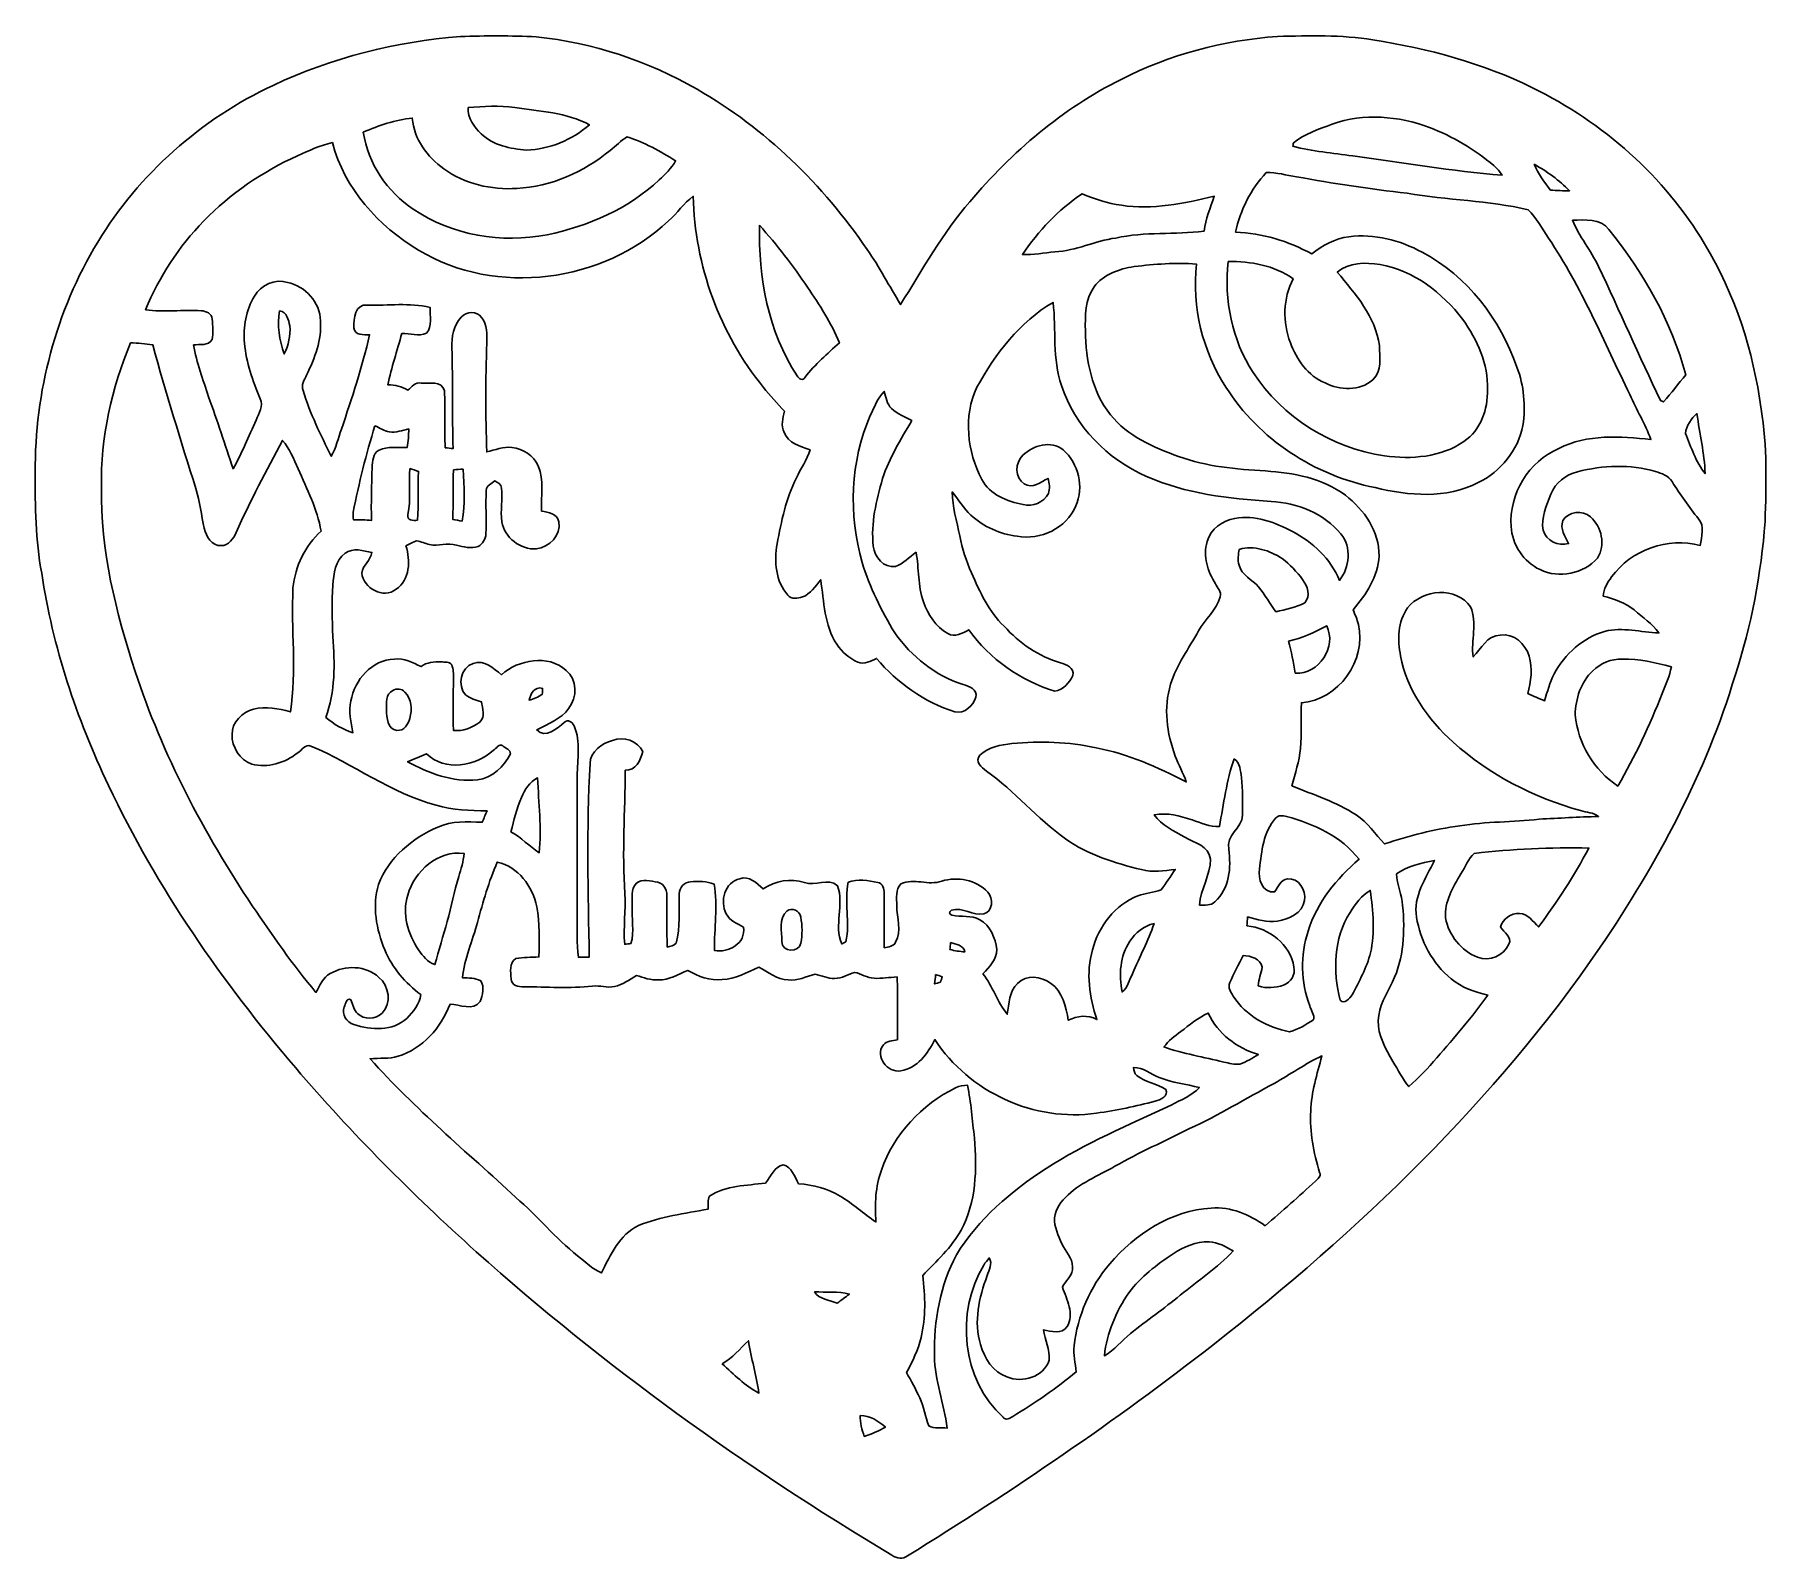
# Model space of a CAD drawing. Header units: centimetres. Extents: x -12.5 to 12.5, y -11.6 to 10.4.
import ezdxf

# ---------------------------------------------------------------- set-up
doc = ezdxf.new("R2010")
doc.units = ezdxf.units.CM
doc.header["$MEASUREMENT"] = 0
doc.layers.add('Camada 1', color=7, linetype='Continuous')

msp = doc.modelspace()

# ---------------------------------------------------------------- linework, layer by layer
at = {"layer": 'Camada 1', "color": 156}
for points, knots in [([(-9.08614, 9.64352), (-8.23948, 10.04252), (-7.31697, 10.27606), (-6.38457, 10.34768), (-6.38457, 10.34768), (-6.02014, 10.35931), (-5.65502, 10.36178), (-5.29096, 10.34379), (-5.29096, 10.34379), (-4.47533, 10.26089), (-3.68194, 9.99384), (-2.97215, 9.58603), (-2.97215, 9.58603), (-1.9872, 9.0237), (-1.15464, 8.2116), (-0.52069, 7.27497), (-0.52069, 7.27497), (-0.34079, 7.02239), (-0.19967, 6.74616), (-0.0381, 6.48194), (-0.0381, 6.48194), (0.27869, 6.98641), (0.56832, 7.51275), (0.96026, 7.96501), (0.96026, 7.96501), (1.5688, 8.68186), (2.29588, 9.31298), (3.1443, 9.72855), (3.1443, 9.72855), (3.8414, 10.08979), (4.61644, 10.29264), (5.3982, 10.34837), (5.3982, 10.34837), (5.85681, 10.35826), (6.31966, 10.37449), (6.77403, 10.29863), (6.77403, 10.29863), (7.56778, 10.17481), (8.35589, 9.96597), (9.07767, 9.60754), (9.07767, 9.60754), (10.09473, 9.1126), (10.97633, 8.32979), (11.55734, 7.35646), (11.55734, 7.35646), (11.99549, 6.63256), (12.26114, 5.81201), (12.37368, 4.97521), (12.37368, 4.97521), (12.46258, 4.43934), (12.44599, 3.89361), (12.43012, 3.35244), (12.43012, 3.35244), (12.37333, 2.59891), (12.23115, 1.85067), (11.99761, 1.13171), (11.99761, 1.13171), (11.57781, -0.27374), (10.87191, -1.57692), (10.05309, -2.78765), (10.05309, -2.78765), (8.53369, -5.00062), (6.57189, -6.87492), (4.4658, -8.52416), (4.4658, -8.52416), (3.06, -9.62271), (1.58043, -10.6246), (0.06419, -11.56404), (0.06419, -11.56404), (-0.00423, -11.61486), (-0.0956, -11.60322), (-0.16228, -11.55664), (-0.16228, -11.55664), (-2.28669, -10.28276), (-4.30954, -8.83179), (-6.15631, -7.17832), (-6.15631, -7.17832), (-7.07918, -6.3507), (-7.95619, -5.47088), (-8.76088, -4.52754), (-8.76088, -4.52754), (-9.82168, -3.28648), (-10.76254, -1.93216), (-11.46174, -0.45332), (-11.46174, -0.45332), (-11.9193, 0.51647), (-12.26608, 1.54374), (-12.42447, 2.60667), (-12.42447, 2.60667), (-12.51373, 3.08468), (-12.5222, 3.57222), (-12.51726, 4.05694), (-12.51726, 4.05694), (-12.52573, 5.22004), (-12.21916, 6.38774), (-11.61556, 7.38399), (-11.61556, 7.38399), (-11.02077, 8.36612), (-10.12472, 9.1574), (-9.08614, 9.64352)], [0, 0, 0, 0, 0.03846154, 0.03846154, 0.03846154, 0.03846154, 0.07692308, 0.07692308, 0.07692308, 0.07692308, 0.11538462, 0.11538462, 0.11538462, 0.11538462, 0.15384615, 0.15384615, 0.15384615, 0.15384615, 0.19230769, 0.19230769, 0.19230769, 0.19230769, 0.23076923, 0.23076923, 0.23076923, 0.23076923, 0.26923077, 0.26923077, 0.26923077, 0.26923077, 0.30769231, 0.30769231, 0.30769231, 0.30769231, 0.34615385, 0.34615385, 0.34615385, 0.34615385, 0.38461538, 0.38461538, 0.38461538, 0.38461538, 0.42307692, 0.42307692, 0.42307692, 0.42307692, 0.46153846, 0.46153846, 0.46153846, 0.46153846, 0.5, 0.5, 0.5, 0.5, 0.53846154, 0.53846154, 0.53846154, 0.53846154, 0.57692308, 0.57692308, 0.57692308, 0.57692308, 0.61538462, 0.61538462, 0.61538462, 0.61538462, 0.65384615, 0.65384615, 0.65384615, 0.65384615, 0.69230769, 0.69230769, 0.69230769, 0.69230769, 0.73076923, 0.73076923, 0.73076923, 0.73076923, 0.76923077, 0.76923077, 0.76923077, 0.76923077, 0.80769231, 0.80769231, 0.80769231, 0.80769231, 0.84615385, 0.84615385, 0.84615385, 0.84615385, 0.88461538, 0.88461538, 0.88461538, 0.88461538, 0.92307692, 0.92307692, 0.92307692, 0.92307692, 1, 1, 1, 1]), ([(-6.27591, 9.32285), (-6.27591, 9.32285), (-6.27591, 9.32285), (-6.27591, 9.32285), (-6.27591, 9.32285), (-6.28368, 9.17186), (-6.1909, 9.04134), (-6.08471, 8.94362), (-6.08471, 8.94362), (-5.91078, 8.77782), (-5.66384, 8.73089), (-5.43348, 8.70761), (-5.43348, 8.70761), (-5.1008, 8.72207), (-4.77519, 8.85366), (-4.52542, 9.07379), (-4.52542, 9.07379), (-4.85457, 9.25089), (-5.23804, 9.27064), (-5.60139, 9.3225), (-5.60139, 9.3225), (-5.82507, 9.35955), (-6.05155, 9.33838), (-6.27591, 9.32285)], [0, 0, 0, 0, 0.14285714, 0.14285714, 0.14285714, 0.14285714, 0.28571429, 0.28571429, 0.28571429, 0.28571429, 0.42857143, 0.42857143, 0.42857143, 0.42857143, 0.57142857, 0.57142857, 0.57142857, 0.57142857, 0.71428571, 0.71428571, 0.71428571, 0.71428571, 1, 1, 1, 1]), ([(6.18771, 9.08332), (6.18771, 9.08332), (6.18771, 9.08332), (6.18771, 9.08332), (6.18771, 9.08332), (5.99334, 9.01064), (5.78696, 8.94397), (5.62609, 8.80886), (5.62609, 8.80886), (5.62468, 8.79792), (5.62256, 8.7764), (5.62115, 8.76546), (5.62115, 8.76546), (5.90267, 8.68997), (6.19512, 8.66845), (6.48263, 8.62506), (6.48263, 8.62506), (7.2009, 8.53369), (7.91491, 8.40457), (8.6374, 8.34602), (8.6374, 8.34602), (8.60424, 8.39787), (8.5658, 8.44584), (8.51887, 8.48501), (8.51887, 8.48501), (8.24406, 8.72031), (7.92656, 8.90376), (7.59107, 9.0371), (7.59107, 9.0371), (7.1455, 9.20184), (6.64033, 9.24701), (6.18771, 9.08332)], [0, 0, 0, 0, 0.11111111, 0.11111111, 0.11111111, 0.11111111, 0.22222222, 0.22222222, 0.22222222, 0.22222222, 0.33333333, 0.33333333, 0.33333333, 0.33333333, 0.44444444, 0.44444444, 0.44444444, 0.44444444, 0.55555556, 0.55555556, 0.55555556, 0.55555556, 0.66666667, 0.66666667, 0.66666667, 0.66666667, 0.77777778, 0.77777778, 0.77777778, 0.77777778, 1, 1, 1, 1]), ([(-7.78615, 8.9669), (-7.78615, 8.9669), (-7.78615, 8.9669), (-7.78615, 8.9669), (-7.78615, 8.9669), (-7.71666, 8.51605), (-7.44395, 8.10718), (-7.06472, 7.85671), (-7.06472, 7.85671), (-6.50628, 7.48064), (-5.7912, 7.35753), (-5.13432, 7.48911), (-5.13432, 7.48911), (-4.54235, 7.61259), (-3.96239, 7.862), (-3.5179, 8.2804), (-3.5179, 8.2804), (-3.43181, 8.36436), (-3.33691, 8.44515), (-3.28295, 8.55521), (-3.28295, 8.55521), (-3.50273, 8.6942), (-3.7345, 8.82156), (-3.98356, 8.89952), (-3.98356, 8.89952), (-4.07387, 8.84766), (-4.14267, 8.76758), (-4.22521, 8.70549), (-4.22521, 8.70549), (-4.60657, 8.39646), (-5.07576, 8.17809), (-5.57142, 8.15692), (-5.57142, 8.15692), (-5.94077, 8.13293), (-6.32283, 8.22113), (-6.62622, 8.43773), (-6.62622, 8.43773), (-6.86152, 8.61236), (-7.05731, 8.86918), (-7.07955, 9.1701), (-7.07955, 9.1701), (-7.32437, 9.14505), (-7.56214, 9.06744), (-7.78615, 8.9669)], [0, 0, 0, 0, 0.08333333, 0.08333333, 0.08333333, 0.08333333, 0.16666667, 0.16666667, 0.16666667, 0.16666667, 0.25, 0.25, 0.25, 0.25, 0.33333333, 0.33333333, 0.33333333, 0.33333333, 0.41666667, 0.41666667, 0.41666667, 0.41666667, 0.5, 0.5, 0.5, 0.5, 0.58333333, 0.58333333, 0.58333333, 0.58333333, 0.66666667, 0.66666667, 0.66666667, 0.66666667, 0.75, 0.75, 0.75, 0.75, 0.83333333, 0.83333333, 0.83333333, 0.83333333, 1, 1, 1, 1]), ([(-8.73442, 8.62894), (-8.73442, 8.62894), (-8.73442, 8.62894), (-8.73442, 8.62894), (-8.73442, 8.62894), (-9.23501, 8.39716), (-9.7028, 8.08601), (-10.08697, 7.68809), (-10.08697, 7.68809), (-10.44575, 7.31979), (-10.72902, 6.88128), (-10.92658, 6.40715), (-10.92658, 6.40715), (-10.66023, 6.3708), (-10.39036, 6.40927), (-10.12295, 6.39197), (-10.12295, 6.39197), (-10.05487, 6.38951), (-9.96879, 6.35034), (-9.96561, 6.27238), (-9.96561, 6.27238), (-9.9575, 6.17466), (-9.9455, 6.07413), (-9.96632, 5.97746), (-9.96632, 5.97746), (-10.01853, 5.88044), (-10.14483, 5.91361), (-10.23408, 5.9002), (-10.23408, 5.9002), (-10.19174, 5.64268), (-10.09685, 5.39784), (-10.01676, 5.15055), (-10.01676, 5.15055), (-9.89294, 4.80694), (-9.78041, 4.45947), (-9.66293, 4.11409), (-9.66293, 4.11409), (-9.53699, 4.34021), (-9.43821, 4.58045), (-9.33132, 4.81576), (-9.33132, 4.81576), (-9.29604, 4.91277), (-9.21949, 5.01791), (-9.27558, 5.12197), (-9.27558, 5.12197), (-9.37895, 5.38056), (-9.47243, 5.6469), (-9.50101, 5.92559), (-9.50101, 5.92559), (-9.52006, 6.15843), (-9.47737, 6.4015), (-9.35531, 6.6033), (-9.35531, 6.6033), (-9.2643, 6.76485), (-9.05756, 6.8594), (-8.87764, 6.80084), (-8.87764, 6.80084), (-8.62188, 6.74758), (-8.4074, 6.51262), (-8.40387, 6.24699), (-8.40387, 6.24699), (-8.38376, 5.97217), (-8.48501, 5.7083), (-8.60354, 5.46559), (-8.60354, 5.46559), (-8.63423, 5.39503), (-8.68821, 5.32024), (-8.65505, 5.2405), (-8.65505, 5.2405), (-8.55415, 4.91101), (-8.40104, 4.60092), (-8.24794, 4.29331), (-8.24794, 4.29331), (-8.17845, 4.41537), (-8.14881, 4.554), (-8.10048, 4.68453), (-8.10048, 4.68453), (-7.95125, 5.13396), (-7.80133, 5.58446), (-7.69443, 6.0459), (-7.69443, 6.0459), (-7.77733, 6.04838), (-7.91492, 6.03284), (-7.92339, 6.1482), (-7.92339, 6.1482), (-7.92973, 6.2752), (-7.90222, 6.49781), (-7.72688, 6.47276), (-7.72688, 6.47276), (-7.42631, 6.46747), (-7.11904, 6.50945), (-6.82378, 6.44065), (-6.82378, 6.44065), (-6.82695, 6.31825), (-6.78814, 6.16761), (-6.87492, 6.06743), (-6.87492, 6.06743), (-6.98641, 6.01839), (-7.1127, 6.06602), (-7.22982, 6.06531), (-7.22982, 6.06531), (-7.29933, 5.81837), (-7.38011, 5.57388), (-7.43162, 5.32236), (-7.43162, 5.32236), (-7.3272, 5.33188), (-7.23335, 5.29378), (-7.14269, 5.24827), (-7.14269, 5.24827), (-7.088, 5.29941), (-7.03509, 5.36504), (-6.95042, 5.34846), (-6.95042, 5.34846), (-6.83894, 5.33964), (-6.65621, 5.38761), (-6.6174, 5.24191), (-6.6174, 5.24191), (-6.59518, 4.9678), (-6.62164, 4.69159), (-6.6033, 4.41678), (-6.6033, 4.41678), (-6.57542, 4.41359), (-6.51968, 4.40725), (-6.49181, 4.40407), (-6.49181, 4.40407), (-6.50416, 4.88809), (-6.49534, 5.37245), (-6.5084, 5.85611), (-6.5084, 5.85611), (-6.51544, 6.0131), (-6.48511, 6.18348), (-6.37329, 6.30061), (-6.37329, 6.30061), (-6.30025, 6.38527), (-6.14749, 6.39339), (-6.08047, 6.29637), (-6.08047, 6.29637), (-5.99263, 6.19337), (-6.00357, 6.05119), (-6.00499, 5.9249), (-6.00499, 5.9249), (-6.02509, 5.40278), (-6.02297, 4.87927), (-6.00604, 4.3568), (-6.00604, 4.3568), (-5.88715, 4.38784), (-5.76721, 4.43264), (-5.64198, 4.42136), (-5.64198, 4.42136), (-5.48357, 4.40055), (-5.32659, 4.30671), (-5.26415, 4.1543), (-5.26415, 4.1543), (-5.17455, 3.94828), (-5.2271, 3.72004), (-5.21511, 3.50343), (-5.21511, 3.50343), (-5.11703, 3.48721), (-4.98863, 3.4685), (-4.96569, 3.35033), (-4.96569, 3.35033), (-4.92583, 3.15489), (-5.10857, 2.98167), (-5.29132, 2.95697), (-5.29132, 2.95697), (-5.52097, 2.94569), (-5.7531, 3.11855), (-5.78801, 3.34997), (-5.78801, 3.34997), (-5.81025, 3.51119), (-5.77744, 3.67383), (-5.79366, 3.8354), (-5.79366, 3.8354), (-5.79332, 3.89325), (-5.85257, 3.91195), (-5.89068, 3.94053), (-5.89068, 3.94053), (-5.93478, 3.89995), (-6.01239, 3.87244), (-6.0138, 3.80259), (-6.0138, 3.80259), (-6.02402, 3.59339), (-6.00745, 3.38384), (-6.01839, 3.17465), (-6.01839, 3.17465), (-6.01944, 3.09986), (-6.06531, 3.02894), (-6.13056, 2.99366), (-6.13056, 2.99366), (-6.23288, 2.95733), (-6.34223, 2.98662), (-6.44313, 3.01271), (-6.44313, 3.01271), (-6.57083, 3.05082), (-6.70418, 2.99049), (-6.83294, 3.02012), (-6.83294, 3.02012), (-6.89434, 3.03635), (-6.95254, 3.06317), (-7.01498, 3.07622), (-7.01498, 3.07622), (-7.06825, 3.05469), (-7.11941, 3.0286), (-7.17125, 3.00355), (-7.17125, 3.00355), (-7.10671, 2.79047), (-7.10917, 2.51249), (-7.31343, 2.37525), (-7.31343, 2.37525), (-7.49723, 2.22885), (-7.7844, 2.39148), (-7.80803, 2.60914), (-7.80803, 2.60914), (-7.79463, 2.72486), (-7.67997, 2.79293), (-7.66197, 2.90617), (-7.66197, 2.90617), (-7.78756, 2.93193), (-7.93467, 2.97992), (-8.04897, 2.89594), (-8.04897, 2.89594), (-8.19502, 2.79188), (-8.20701, 2.59749), (-8.22783, 2.43521), (-8.22783, 2.43521), (-8.23983, 2.18827), (-8.23453, 1.94062), (-8.22748, 1.69367), (-8.22748, 1.69367), (-8.19467, 1.30493), (-8.18937, 0.89887), (-8.3259, 0.52811), (-8.3259, 0.52811), (-8.21019, 0.4318), (-8.08002, 0.35243), (-7.93644, 0.30585), (-7.93644, 0.30585), (-7.95337, 0.45826), (-8.00946, 0.61136), (-7.96466, 0.76446), (-7.96466, 0.76446), (-7.91351, 1.06856), (-7.66092, 1.35995), (-7.33848, 1.36947), (-7.33848, 1.36947), (-7.20019, 1.38253), (-7.0739, 1.31833), (-6.95289, 1.26118), (-6.95289, 1.26118), (-6.86964, 1.32186), (-6.76697, 1.33597), (-6.66608, 1.32856), (-6.66608, 1.32856), (-6.61387, 1.3215), (-6.54332, 1.33914), (-6.51087, 1.28481), (-6.51087, 1.28481), (-6.48475, 1.2259), (-6.48545, 1.15922), (-6.48545, 1.09573), (-6.48545, 1.09573), (-6.49145, 0.84384), (-6.4904, 0.59231), (-6.48687, 0.34042), (-6.48687, 0.34042), (-6.35034, 0.3249), (-6.21347, 0.37641), (-6.10729, 0.46036), (-6.10729, 0.46036), (-6.01909, 0.53516), (-6.06882, 0.65899), (-6.08365, 0.75423), (-6.08365, 0.75423), (-6.16162, 0.78069), (-6.24557, 0.79869), (-6.31084, 0.8509), (-6.31084, 0.8509), (-6.43254, 0.98812), (-6.38632, 1.24741), (-6.20289, 1.30632), (-6.20289, 1.30632), (-6.04555, 1.36455), (-5.9062, 1.23577), (-5.79366, 1.1437), (-5.79366, 1.1437), (-5.54248, 1.36136), (-5.12621, 1.44426), (-4.86233, 1.20509), (-4.86233, 1.20509), (-4.69759, 1.07562), (-4.70041, 0.81704), (-4.82106, 0.65933), (-4.82106, 0.65933), (-4.9343, 0.50341), (-5.12304, 0.43638), (-5.28567, 0.34642), (-5.28567, 0.34642), (-5.15832, 0.21483), (-4.99463, 0.37217), (-4.88702, 0.45332), (-4.88702, 0.45332), (-4.83799, 0.51328), (-4.76956, 0.45685), (-4.74661, 0.40393), (-4.74661, 0.40393), (-4.64361, 0.17638), (-4.70146, -0.07761), (-4.69971, -0.3175), (-4.69971, -0.3175), (-4.70288, -0.98777), (-4.70076, -1.65805), (-4.7011, -2.32833), (-4.7011, -2.32833), (-4.69935, -2.52906), (-4.71099, -2.73085), (-4.68453, -2.93088), (-4.68453, -2.93088), (-4.63232, -2.93051), (-4.58011, -2.93017), (-4.52754, -2.92981), (-4.52754, -2.92981), (-4.54589, -1.99989), (-4.5653, -1.06856), (-4.5159, -0.13935), (-4.5159, -0.13935), (-4.51414, 0.03668), (-4.34269, 0.15063), (-4.19064, 0.19685), (-4.19064, 0.19685), (-4.0326, 0.26034), (-3.83292, 0.18837), (-3.75532, 0.03598), (-3.75532, 0.03598), (-3.786, -0.08995), (-3.8548, -0.24236), (-4.00826, -0.23495), (-4.00826, -0.23495), (-4.01038, -0.8269), (-4.05623, -1.41922), (-4.01319, -2.01083), (-4.01319, -2.01083), (-3.99837, -2.25531), (-4.03789, -2.50048), (-4.01672, -2.74425), (-4.01672, -2.74425), (-3.99379, -2.74214), (-3.94864, -2.73755), (-3.9257, -2.73543), (-3.9257, -2.73543), (-3.87314, -2.55798), (-3.91936, -2.36926), (-3.90877, -2.18687), (-3.90877, -2.18687), (-3.8996, -2.08068), (-3.93312, -1.95014), (-3.85127, -1.86548), (-3.85127, -1.86548), (-3.76307, -1.79246), (-3.63996, -1.83161), (-3.53871, -1.84891), (-3.53871, -1.84891), (-3.43393, -1.86831), (-3.40218, -1.9872), (-3.40747, -2.07926), (-3.40747, -2.07926), (-3.41136, -2.31422), (-3.411, -2.54952), (-3.40218, -2.78448), (-3.40218, -2.78448), (-3.35774, -2.76965), (-3.30588, -2.76506), (-3.27306, -2.72732), (-3.27306, -2.72732), (-3.21168, -2.4959), (-3.23744, -2.25354), (-3.23037, -2.01719), (-3.23037, -2.01719), (-3.23037, -1.92792), (-3.15419, -1.84784), (-3.06528, -1.84291), (-3.06528, -1.84291), (-2.95168, -1.83161), (-2.83491, -1.8362), (-2.72696, -1.87537), (-2.72696, -1.87537), (-2.67088, -2.19251), (-2.72415, -2.51319), (-2.72345, -2.83174), (-2.72345, -2.83174), (-2.51707, -2.87408), (-2.26764, -2.73227), (-2.30187, -2.49802), (-2.30187, -2.49802), (-2.38972, -2.44157), (-2.50437, -2.40629), (-2.55198, -2.30575), (-2.55198, -2.30575), (-2.64936, -2.12548), (-2.57315, -1.8482), (-2.35761, -1.79882), (-2.35761, -1.79882), (-2.22215, -1.74871), (-2.10996, -1.86336), (-2.01789, -1.94556), (-2.01789, -1.94556), (-1.84431, -1.82986), (-1.6256, -1.78576), (-1.42487, -1.85349), (-1.42487, -1.85349), (-1.27105, -1.91028), (-1.0802, -1.7787), (-0.94896, -1.899), (-0.94896, -1.899), (-0.84384, -2.16675), (-1.00365, -2.47261), (-0.88618, -2.7379), (-0.88618, -2.7379), (-0.87066, -2.73015), (-0.83996, -2.71463), (-0.82479, -2.70686), (-0.82479, -2.70686), (-0.76588, -2.42429), (-0.85195, -2.13325), (-0.79128, -1.84891), (-0.79128, -1.84891), (-0.65439, -1.79387), (-0.50553, -1.82915), (-0.36583, -1.85137), (-0.36583, -1.85137), (-0.29491, -1.86336), (-0.27269, -1.94627), (-0.27445, -2.00837), (-0.27445, -2.00837), (-0.26846, -2.27012), (-0.27939, -2.53223), (-0.27235, -2.794), (-0.27235, -2.794), (-0.21342, -2.77953), (-0.13794, -2.77847), (-0.109, -2.71426), (-0.109, -2.71426), (-0.01658, -2.55057), (-0.09384, -2.36114), (-0.09277, -2.18617), (-0.09277, -2.18617), (-0.09243, -2.08209), (-0.11499, -1.95226), (-0.03281, -1.87218), (-0.03281, -1.87218), (0.15309, -1.78293), (0.36583, -1.90465), (0.55527, -1.83303), (0.55527, -1.83303), (0.78139, -1.76564), (1.05375, -1.81363), (1.21849, -1.99036), (1.21849, -1.99036), (1.2975, -2.08068), (1.29928, -2.27083), (1.16311, -2.30716), (1.16311, -2.30716), (1.00365, -2.33539), (0.85724, -2.20203), (0.69708, -2.25178), (0.69708, -2.25178), (0.65792, -2.28035), (0.6597, -2.3054), (0.70238, -2.32657), (0.70238, -2.32657), (0.83609, -2.35162), (0.98142, -2.32233), (1.10596, -2.39077), (1.10596, -2.39077), (1.25835, -2.47614), (1.32927, -2.65606), (1.3522, -2.82117), (1.3522, -2.82117), (1.35113, -2.96474), (1.2393, -3.07092), (1.15076, -3.17146), (1.15076, -3.17146), (1.29187, -3.35104), (1.35678, -3.57786), (1.50176, -3.75355), (1.50176, -3.75355), (1.52822, -3.60009), (1.5261, -3.42194), (1.65064, -3.3087), (1.65064, -3.3087), (1.77305, -3.17358), (1.99178, -3.2064), (2.12619, -3.30624), (2.12619, -3.30624), (2.30116, -3.42477), (2.34772, -3.64525), (2.38054, -3.83998), (2.38054, -3.83998), (2.51001, -3.77367), (2.66135, -3.75849), (2.79293, -3.82939), (2.79293, -3.82939), (2.68216, -3.50838), (2.63596, -3.15665), (2.72979, -2.82539), (2.72979, -2.82539), (2.81869, -2.48673), (3.05152, -2.1717), (3.38632, -2.04611), (3.38632, -2.04611), (3.49284, -2.00096), (3.61244, -2.00235), (3.71934, -1.96003), (3.71934, -1.96003), (3.79201, -1.86477), (3.85692, -1.76354), (3.92324, -1.66404), (3.92324, -1.66404), (3.76202, -1.68134), (3.59728, -1.71343), (3.43746, -1.66792), (3.43746, -1.66792), (3.05469, -1.57091), (2.66417, -1.45873), (2.34068, -1.22344), (2.34068, -1.22344), (1.92933, -0.93486), (1.61042, -0.53622), (1.19979, -0.24623), (1.19979, -0.24623), (1.13171, -0.19719), (1.02517, -0.1023), (1.10771, -0.01798), (1.10771, -0.01798), (1.22802, 0.10159), (1.40616, 0.13158), (1.5681, 0.15027), (1.5681, 0.15027), (1.97272, 0.18661), (2.38441, 0.1778), (2.782, 0.0896), (2.782, 0.0896), (3.24097, 0.00212), (3.66923, -0.1919), (4.08199, -0.40323), (4.08199, -0.40323), (4.03789, -0.27515), (3.9698, -0.15662), (3.92394, -0.02928), (3.92394, -0.02928), (3.80259, 0.2988), (3.75002, 0.66604), (3.85655, 1.00541), (3.85655, 1.00541), (3.93912, 1.28658), (4.12114, 1.52082), (4.26049, 1.77446), (4.26049, 1.77446), (4.35609, 1.94415), (4.51309, 2.07785), (4.57341, 2.26694), (4.57341, 2.26694), (4.59422, 2.33856), (4.53107, 2.39535), (4.5032, 2.45497), (4.5032, 2.45497), (4.39173, 2.63313), (4.31977, 2.85503), (4.38396, 3.0628), (4.38396, 3.0628), (4.4323, 3.24414), (4.60268, 3.36761), (4.7826, 3.39653), (4.7826, 3.39653), (5.07293, 3.45439), (5.35975, 3.34151), (5.61304, 3.20957), (5.61304, 3.20957), (5.90902, 3.05859), (6.16232, 2.81305), (6.29179, 2.50401), (6.29179, 2.50401), (6.4396, 2.69063), (6.47135, 2.98379), (6.31225, 3.17324), (6.31225, 3.17324), (6.06882, 3.4731), (5.68184, 3.61809), (5.30472, 3.64313), (5.30472, 3.64313), (4.69547, 3.68194), (4.07387, 3.75143), (3.51119, 4.00332), (3.51119, 4.00332), (2.94674, 4.24885), (2.47297, 4.72439), (2.28423, 5.31636), (2.28423, 5.31636), (2.1477, 5.70052), (2.20802, 6.1154), (2.16217, 6.51262), (2.16217, 6.51262), (1.67993, 6.22969), (1.32856, 5.77179), (1.06257, 5.28884), (1.06257, 5.28884), (0.86359, 4.86974), (0.92357, 4.36245), (1.13488, 3.95993), (1.13488, 3.95993), (1.24707, 3.73661), (1.49895, 3.64384), (1.72895, 3.59762), (1.72895, 3.59762), (1.86831, 3.56022), (2.02847, 3.62832), (2.09444, 3.75742), (2.09444, 3.75742), (2.12054, 3.82798), (2.10679, 3.90489), (2.08845, 3.97544), (2.08845, 3.97544), (1.98437, 3.92747), (1.86265, 3.81599), (1.74659, 3.89748), (1.74659, 3.89748), (1.60301, 3.98392), (1.6129, 4.20051), (1.72649, 4.30776), (1.72649, 4.30776), (1.8743, 4.45099), (2.13359, 4.52861), (2.30786, 4.3875), (2.30786, 4.3875), (2.52871, 4.19099), (2.6116, 3.84915), (2.48778, 3.57716), (2.48778, 3.57716), (2.35654, 3.25613), (1.97979, 3.0801), (1.64535, 3.14006), (1.64535, 3.14006), (1.39664, 3.16723), (1.16134, 3.27907), (0.97508, 3.44416), (0.97508, 3.44416), (0.86924, 3.54153), (0.79833, 3.66854), (0.70731, 3.77859), (0.70731, 3.77859), (0.70838, 3.56234), (0.7754, 3.35526), (0.81597, 3.14466), (0.81597, 3.14466), (0.85231, 2.96192), (0.90945, 2.78341), (0.98531, 2.61301), (0.98531, 2.61301), (1.10559, 2.33715), (1.23472, 2.05458), (1.4552, 1.84291), (1.4552, 1.84291), (1.67534, 1.6009), (1.95155, 1.40582), (2.268, 1.31339), (2.268, 1.31339), (2.35126, 1.28869), (2.47543, 1.24319), (2.44686, 1.13242), (2.44686, 1.13242), (2.39713, 1.02763), (2.30893, 0.92569), (2.18827, 0.90735), (2.18827, 0.90735), (1.69298, 1.05445), (1.24707, 1.36913), (0.9465, 1.79105), (0.9465, 1.79105), (0.85478, 1.74308), (0.74577, 1.67569), (0.64381, 1.73777), (0.64381, 1.73777), (0.46813, 1.83198), (0.35418, 2.01224), (0.29138, 2.19674), (0.29138, 2.19674), (0.2092, 2.42605), (0.23071, 2.67334), (0.18486, 2.90936), (0.18486, 2.90936), (0.08502, 2.84339), (0.00458, 2.74567), (-0.11007, 2.70474), (-0.11007, 2.70474), (-0.2801, 2.67545), (-0.41521, 2.84268), (-0.43215, 2.99826), (-0.43215, 2.99826), (-0.46601, 3.32775), (-0.39051, 3.6569), (-0.29669, 3.97087), (-0.29669, 3.97087), (-0.20179, 4.27073), (-0.03281, 4.53918), (0.12452, 4.80942), (0.12452, 4.80942), (0.02611, 4.8648), (-0.08502, 4.90395), (-0.16756, 4.98369), (-0.16756, 4.98369), (-0.23566, 5.04718), (-0.2487, 5.14314), (-0.27269, 5.22817), (-0.27269, 5.22817), (-0.37112, 5.13362), (-0.41485, 4.99955), (-0.47449, 4.87997), (-0.47449, 4.87997), (-0.76694, 4.21781), (-0.78668, 3.45369), (-0.59265, 2.76153), (-0.59265, 2.76153), (-0.48331, 2.40347), (-0.3108, 2.06798), (-0.12276, 1.74554), (-0.12276, 1.74554), (0.12417, 1.40935), (0.46073, 1.1236), (0.86571, 1.00224), (0.86571, 1.00224), (0.95144, 0.9793), (1.07456, 0.93239), (1.0481, 0.8195), (1.0481, 0.8195), (1.00787, 0.69673), (0.8844, 0.57396), (0.74471, 0.60642), (0.74471, 0.60642), (0.30409, 0.74965), (-0.08643, 1.02481), (-0.38381, 1.37865), (-0.38381, 1.37865), (-0.46813, 1.34372), (-0.5602, 1.28588), (-0.65334, 1.32291), (-0.65334, 1.32291), (-0.77681, 1.37759), (-0.88265, 1.47002), (-0.95778, 1.58184), (-0.95778, 1.58184), (-1.13982, 1.85666), (-1.14053, 2.19779), (-1.18991, 2.51213), (-1.18991, 2.51213), (-1.26787, 2.42147), (-1.33419, 2.3054), (-1.45345, 2.26447), (-1.45345, 2.26447), (-1.52047, 2.24225), (-1.6122, 2.22708), (-1.66299, 2.28917), (-1.66299, 2.28917), (-1.8408, 2.48954), (-1.86407, 2.77777), (-1.81751, 3.03106), (-1.81751, 3.03106), (-1.75894, 3.35633), (-1.68909, 3.68511), (-1.53952, 3.98251), (-1.53952, 3.98251), (-1.47637, 4.11797), (-1.3857, 4.24108), (-1.34372, 4.38608), (-1.34372, 4.38608), (-1.48412, 4.43652), (-1.6577, 4.48451), (-1.71732, 4.63795), (-1.71732, 4.63795), (-1.76742, 4.73392), (-1.73319, 4.84363), (-1.71343, 4.94242), (-1.71343, 4.94242), (-1.81468, 5.05707), (-1.92229, 5.16573), (-2.01507, 5.28742), (-2.01507, 5.28742), (-2.64688, 6.05895), (-3.00567, 7.04814), (-3.02823, 8.04403), (-3.02823, 8.04403), (-3.16264, 7.94244), (-3.25931, 7.80062), (-3.38454, 7.68879), (-3.38454, 7.68879), (-4.33, 6.80013), (-5.86809, 6.58953), (-6.98853, 7.26722), (-6.98853, 7.26722), (-7.56954, 7.61083), (-8.05779, 8.15516), (-8.23172, 8.81768), (-8.23172, 8.81768), (-8.40705, 8.77711), (-8.57144, 8.70267), (-8.73442, 8.62894)], [0, 0, 0, 0, 0.0049505, 0.0049505, 0.0049505, 0.0049505, 0.00990099, 0.00990099, 0.00990099, 0.00990099, 0.01485149, 0.01485149, 0.01485149, 0.01485149, 0.01980198, 0.01980198, 0.01980198, 0.01980198, 0.02475248, 0.02475248, 0.02475248, 0.02475248, 0.02970297, 0.02970297, 0.02970297, 0.02970297, 0.03465347, 0.03465347, 0.03465347, 0.03465347, 0.03960396, 0.03960396, 0.03960396, 0.03960396, 0.04455446, 0.04455446, 0.04455446, 0.04455446, 0.04950495, 0.04950495, 0.04950495, 0.04950495, 0.05445545, 0.05445545, 0.05445545, 0.05445545, 0.05940594, 0.05940594, 0.05940594, 0.05940594, 0.06435644, 0.06435644, 0.06435644, 0.06435644, 0.06930693, 0.06930693, 0.06930693, 0.06930693, 0.07425743, 0.07425743, 0.07425743, 0.07425743, 0.07920792, 0.07920792, 0.07920792, 0.07920792, 0.08415842, 0.08415842, 0.08415842, 0.08415842, 0.08910891, 0.08910891, 0.08910891, 0.08910891, 0.09405941, 0.09405941, 0.09405941, 0.09405941, 0.0990099, 0.0990099, 0.0990099, 0.0990099, 0.1039604, 0.1039604, 0.1039604, 0.1039604, 0.10891089, 0.10891089, 0.10891089, 0.10891089, 0.11386139, 0.11386139, 0.11386139, 0.11386139, 0.11881188, 0.11881188, 0.11881188, 0.11881188, 0.12376238, 0.12376238, 0.12376238, 0.12376238, 0.12871287, 0.12871287, 0.12871287, 0.12871287, 0.13366337, 0.13366337, 0.13366337, 0.13366337, 0.13861386, 0.13861386, 0.13861386, 0.13861386, 0.14356436, 0.14356436, 0.14356436, 0.14356436, 0.14851485, 0.14851485, 0.14851485, 0.14851485, 0.15346535, 0.15346535, 0.15346535, 0.15346535, 0.15841584, 0.15841584, 0.15841584, 0.15841584, 0.16336634, 0.16336634, 0.16336634, 0.16336634, 0.16831683, 0.16831683, 0.16831683, 0.16831683, 0.17326733, 0.17326733, 0.17326733, 0.17326733, 0.17821782, 0.17821782, 0.17821782, 0.17821782, 0.18316832, 0.18316832, 0.18316832, 0.18316832, 0.18811881, 0.18811881, 0.18811881, 0.18811881, 0.19306931, 0.19306931, 0.19306931, 0.19306931, 0.1980198, 0.1980198, 0.1980198, 0.1980198, 0.2029703, 0.2029703, 0.2029703, 0.2029703, 0.20792079, 0.20792079, 0.20792079, 0.20792079, 0.21287129, 0.21287129, 0.21287129, 0.21287129, 0.21782178, 0.21782178, 0.21782178, 0.21782178, 0.22277228, 0.22277228, 0.22277228, 0.22277228, 0.22772277, 0.22772277, 0.22772277, 0.22772277, 0.23267327, 0.23267327, 0.23267327, 0.23267327, 0.23762376, 0.23762376, 0.23762376, 0.23762376, 0.24257426, 0.24257426, 0.24257426, 0.24257426, 0.24752475, 0.24752475, 0.24752475, 0.24752475, 0.25247525, 0.25247525, 0.25247525, 0.25247525, 0.25742574, 0.25742574, 0.25742574, 0.25742574, 0.26237624, 0.26237624, 0.26237624, 0.26237624, 0.26732673, 0.26732673, 0.26732673, 0.26732673, 0.27227723, 0.27227723, 0.27227723, 0.27227723, 0.27722772, 0.27722772, 0.27722772, 0.27722772, 0.28217822, 0.28217822, 0.28217822, 0.28217822, 0.28712871, 0.28712871, 0.28712871, 0.28712871, 0.29207921, 0.29207921, 0.29207921, 0.29207921, 0.2970297, 0.2970297, 0.2970297, 0.2970297, 0.3019802, 0.3019802, 0.3019802, 0.3019802, 0.30693069, 0.30693069, 0.30693069, 0.30693069, 0.31188119, 0.31188119, 0.31188119, 0.31188119, 0.31683168, 0.31683168, 0.31683168, 0.31683168, 0.32178218, 0.32178218, 0.32178218, 0.32178218, 0.32673267, 0.32673267, 0.32673267, 0.32673267, 0.33168317, 0.33168317, 0.33168317, 0.33168317, 0.33663366, 0.33663366, 0.33663366, 0.33663366, 0.34158416, 0.34158416, 0.34158416, 0.34158416, 0.34653465, 0.34653465, 0.34653465, 0.34653465, 0.35148515, 0.35148515, 0.35148515, 0.35148515, 0.35643564, 0.35643564, 0.35643564, 0.35643564, 0.36138614, 0.36138614, 0.36138614, 0.36138614, 0.36633663, 0.36633663, 0.36633663, 0.36633663, 0.37128713, 0.37128713, 0.37128713, 0.37128713, 0.37623762, 0.37623762, 0.37623762, 0.37623762, 0.38118812, 0.38118812, 0.38118812, 0.38118812, 0.38613861, 0.38613861, 0.38613861, 0.38613861, 0.39108911, 0.39108911, 0.39108911, 0.39108911, 0.3960396, 0.3960396, 0.3960396, 0.3960396, 0.4009901, 0.4009901, 0.4009901, 0.4009901, 0.40594059, 0.40594059, 0.40594059, 0.40594059, 0.41089109, 0.41089109, 0.41089109, 0.41089109, 0.41584158, 0.41584158, 0.41584158, 0.41584158, 0.42079208, 0.42079208, 0.42079208, 0.42079208, 0.42574257, 0.42574257, 0.42574257, 0.42574257, 0.43069307, 0.43069307, 0.43069307, 0.43069307, 0.43564356, 0.43564356, 0.43564356, 0.43564356, 0.44059406, 0.44059406, 0.44059406, 0.44059406, 0.44554455, 0.44554455, 0.44554455, 0.44554455, 0.45049505, 0.45049505, 0.45049505, 0.45049505, 0.45544554, 0.45544554, 0.45544554, 0.45544554, 0.46039604, 0.46039604, 0.46039604, 0.46039604, 0.46534653, 0.46534653, 0.46534653, 0.46534653, 0.47029703, 0.47029703, 0.47029703, 0.47029703, 0.47524752, 0.47524752, 0.47524752, 0.47524752, 0.48019802, 0.48019802, 0.48019802, 0.48019802, 0.48514851, 0.48514851, 0.48514851, 0.48514851, 0.49009901, 0.49009901, 0.49009901, 0.49009901, 0.4950495, 0.4950495, 0.4950495, 0.4950495, 0.5, 0.5, 0.5, 0.5, 0.5049505, 0.5049505, 0.5049505, 0.5049505, 0.50990099, 0.50990099, 0.50990099, 0.50990099, 0.51485149, 0.51485149, 0.51485149, 0.51485149, 0.51980198, 0.51980198, 0.51980198, 0.51980198, 0.52475248, 0.52475248, 0.52475248, 0.52475248, 0.52970297, 0.52970297, 0.52970297, 0.52970297, 0.53465347, 0.53465347, 0.53465347, 0.53465347, 0.53960396, 0.53960396, 0.53960396, 0.53960396, 0.54455446, 0.54455446, 0.54455446, 0.54455446, 0.54950495, 0.54950495, 0.54950495, 0.54950495, 0.55445545, 0.55445545, 0.55445545, 0.55445545, 0.55940594, 0.55940594, 0.55940594, 0.55940594, 0.56435644, 0.56435644, 0.56435644, 0.56435644, 0.56930693, 0.56930693, 0.56930693, 0.56930693, 0.57425743, 0.57425743, 0.57425743, 0.57425743, 0.57920792, 0.57920792, 0.57920792, 0.57920792, 0.58415842, 0.58415842, 0.58415842, 0.58415842, 0.58910891, 0.58910891, 0.58910891, 0.58910891, 0.59405941, 0.59405941, 0.59405941, 0.59405941, 0.5990099, 0.5990099, 0.5990099, 0.5990099, 0.6039604, 0.6039604, 0.6039604, 0.6039604, 0.60891089, 0.60891089, 0.60891089, 0.60891089, 0.61386139, 0.61386139, 0.61386139, 0.61386139, 0.61881188, 0.61881188, 0.61881188, 0.61881188, 0.62376238, 0.62376238, 0.62376238, 0.62376238, 0.62871287, 0.62871287, 0.62871287, 0.62871287, 0.63366337, 0.63366337, 0.63366337, 0.63366337, 0.63861386, 0.63861386, 0.63861386, 0.63861386, 0.64356436, 0.64356436, 0.64356436, 0.64356436, 0.64851485, 0.64851485, 0.64851485, 0.64851485, 0.65346535, 0.65346535, 0.65346535, 0.65346535, 0.65841584, 0.65841584, 0.65841584, 0.65841584, 0.66336634, 0.66336634, 0.66336634, 0.66336634, 0.66831683, 0.66831683, 0.66831683, 0.66831683, 0.67326733, 0.67326733, 0.67326733, 0.67326733, 0.67821782, 0.67821782, 0.67821782, 0.67821782, 0.68316832, 0.68316832, 0.68316832, 0.68316832, 0.68811881, 0.68811881, 0.68811881, 0.68811881, 0.69306931, 0.69306931, 0.69306931, 0.69306931, 0.6980198, 0.6980198, 0.6980198, 0.6980198, 0.7029703, 0.7029703, 0.7029703, 0.7029703, 0.70792079, 0.70792079, 0.70792079, 0.70792079, 0.71287129, 0.71287129, 0.71287129, 0.71287129, 0.71782178, 0.71782178, 0.71782178, 0.71782178, 0.72277228, 0.72277228, 0.72277228, 0.72277228, 0.72772277, 0.72772277, 0.72772277, 0.72772277, 0.73267327, 0.73267327, 0.73267327, 0.73267327, 0.73762376, 0.73762376, 0.73762376, 0.73762376, 0.74257426, 0.74257426, 0.74257426, 0.74257426, 0.74752475, 0.74752475, 0.74752475, 0.74752475, 0.75247525, 0.75247525, 0.75247525, 0.75247525, 0.75742574, 0.75742574, 0.75742574, 0.75742574, 0.76237624, 0.76237624, 0.76237624, 0.76237624, 0.76732673, 0.76732673, 0.76732673, 0.76732673, 0.77227723, 0.77227723, 0.77227723, 0.77227723, 0.77722772, 0.77722772, 0.77722772, 0.77722772, 0.78217822, 0.78217822, 0.78217822, 0.78217822, 0.78712871, 0.78712871, 0.78712871, 0.78712871, 0.79207921, 0.79207921, 0.79207921, 0.79207921, 0.7970297, 0.7970297, 0.7970297, 0.7970297, 0.8019802, 0.8019802, 0.8019802, 0.8019802, 0.80693069, 0.80693069, 0.80693069, 0.80693069, 0.81188119, 0.81188119, 0.81188119, 0.81188119, 0.81683168, 0.81683168, 0.81683168, 0.81683168, 0.82178218, 0.82178218, 0.82178218, 0.82178218, 0.82673267, 0.82673267, 0.82673267, 0.82673267, 0.83168317, 0.83168317, 0.83168317, 0.83168317, 0.83663366, 0.83663366, 0.83663366, 0.83663366, 0.84158416, 0.84158416, 0.84158416, 0.84158416, 0.84653465, 0.84653465, 0.84653465, 0.84653465, 0.85148515, 0.85148515, 0.85148515, 0.85148515, 0.85643564, 0.85643564, 0.85643564, 0.85643564, 0.86138614, 0.86138614, 0.86138614, 0.86138614, 0.86633663, 0.86633663, 0.86633663, 0.86633663, 0.87128713, 0.87128713, 0.87128713, 0.87128713, 0.87623762, 0.87623762, 0.87623762, 0.87623762, 0.88118812, 0.88118812, 0.88118812, 0.88118812, 0.88613861, 0.88613861, 0.88613861, 0.88613861, 0.89108911, 0.89108911, 0.89108911, 0.89108911, 0.8960396, 0.8960396, 0.8960396, 0.8960396, 0.9009901, 0.9009901, 0.9009901, 0.9009901, 0.90594059, 0.90594059, 0.90594059, 0.90594059, 0.91089109, 0.91089109, 0.91089109, 0.91089109, 0.91584158, 0.91584158, 0.91584158, 0.91584158, 0.92079208, 0.92079208, 0.92079208, 0.92079208, 0.92574257, 0.92574257, 0.92574257, 0.92574257, 0.93069307, 0.93069307, 0.93069307, 0.93069307, 0.93564356, 0.93564356, 0.93564356, 0.93564356, 0.94059406, 0.94059406, 0.94059406, 0.94059406, 0.94554455, 0.94554455, 0.94554455, 0.94554455, 0.95049505, 0.95049505, 0.95049505, 0.95049505, 0.95544554, 0.95544554, 0.95544554, 0.95544554, 0.96039604, 0.96039604, 0.96039604, 0.96039604, 0.96534653, 0.96534653, 0.96534653, 0.96534653, 0.97029703, 0.97029703, 0.97029703, 0.97029703, 0.97524752, 0.97524752, 0.97524752, 0.97524752, 0.98019802, 0.98019802, 0.98019802, 0.98019802, 0.98514851, 0.98514851, 0.98514851, 0.98514851, 0.99009901, 0.99009901, 0.99009901, 0.99009901, 1, 1, 1, 1]), ([(9.10025, 8.50547), (9.10025, 8.50547), (9.10025, 8.50547), (9.10025, 8.50547), (9.10025, 8.50547), (9.15952, 8.37071), (9.24277, 8.24794), (9.33414, 8.13293), (9.33414, 8.13293), (9.42586, 8.12658), (9.5183, 8.122), (9.61073, 8.12235), (9.61073, 8.12235), (9.46185, 8.27405), (9.28511, 8.40139), (9.10025, 8.50547)], [0, 0, 0, 0, 0.2, 0.2, 0.2, 0.2, 0.4, 0.4, 0.4, 0.4, 0.6, 0.6, 0.6, 0.6, 1, 1, 1, 1]), ([(5.23662, 8.38481), (5.23662, 8.38481), (5.23662, 8.38481), (5.23662, 8.38481), (5.23662, 8.38481), (5.01261, 8.14846), (4.86197, 7.84365), (4.7939, 7.52615), (4.7939, 7.52615), (5.17983, 7.5124), (5.55659, 7.3981), (5.89385, 7.21184), (5.89385, 7.21184), (6.04872, 7.33602), (6.22864, 7.43408), (6.42761, 7.46054), (6.42761, 7.46054), (6.79272, 7.50675), (7.16421, 7.41045), (7.48454, 7.23652), (7.48454, 7.23652), (8.13752, 6.89397), (8.61447, 6.26886), (8.85048, 5.57776), (8.85048, 5.57776), (8.95597, 5.31176), (8.97643, 5.0186), (8.93797, 4.73674), (8.93797, 4.73674), (8.86529, 4.3815), (8.61905, 4.06964), (8.29168, 3.91407), (8.29168, 3.91407), (7.83483, 3.67629), (7.29121, 3.72392), (6.80685, 3.84281), (6.80685, 3.84281), (5.93514, 4.01284), (5.13115, 4.53777), (4.65384, 5.29096), (4.65384, 5.29096), (4.31305, 5.8113), (4.16489, 6.44735), (4.22875, 7.06542), (4.22875, 7.06542), (3.92888, 7.088), (3.62832, 7.06472), (3.33058, 7.0305), (3.33058, 7.0305), (3.11572, 6.99557), (2.88678, 6.92009), (2.75378, 6.73664), (2.75378, 6.73664), (2.6229, 6.55425), (2.62395, 6.31859), (2.62714, 6.10376), (2.62714, 6.10376), (2.63525, 5.67937), (2.71604, 5.23239), (2.98944, 4.89372), (2.98944, 4.89372), (3.23285, 4.58187), (3.60961, 4.42348), (3.9705, 4.29048), (3.9705, 4.29048), (4.37268, 4.14584), (4.8006, 4.10598), (5.22427, 4.08164), (5.22427, 4.08164), (5.62715, 4.05518), (6.04801, 3.9811), (6.3775, 3.73133), (6.3775, 3.73133), (6.64739, 3.5246), (6.86893, 3.20886), (6.86293, 2.85679), (6.86293, 2.85679), (6.84776, 2.55905), (6.67702, 2.30011), (6.48899, 2.08033), (6.48899, 2.08033), (6.51722, 2.01117), (6.54685, 1.94239), (6.56483, 1.86972), (6.56483, 1.86972), (6.68619, 1.35113), (6.27909, 0.77752), (5.74321, 0.73978), (5.74321, 0.73978), (5.7291, 0.51964), (5.7471, 0.29845), (5.72981, 0.07832), (5.72981, 0.07832), (5.71324, -0.10548), (5.6508, -0.2801), (5.60599, -0.4579), (5.60599, -0.4579), (5.91784, -0.58949), (6.24487, -0.6932), (6.53097, -0.87806), (6.53097, -0.87806), (6.70031, -0.98424), (6.80225, -1.16099), (6.94336, -1.2975), (6.94336, -1.2975), (7.29509, -1.17403), (7.6588, -1.08691), (8.02781, -1.03504), (8.02781, -1.03504), (8.40668, -0.9733), (8.79191, -0.98565), (9.17222, -0.93909), (9.17222, -0.93909), (9.45761, -0.93132), (9.74195, -0.90028), (10.0277, -0.90382), (10.0277, -0.90382), (9.9589, -0.83855), (9.85485, -0.84596), (9.76982, -0.81633), (9.76982, -0.81633), (9.09389, -0.63146), (8.45361, -0.29915), (7.93043, 0.16932), (7.93043, 0.16932), (7.56673, 0.49917), (7.26369, 0.92251), (7.17337, 1.41357), (7.17337, 1.41357), (7.1247, 1.64641), (7.13246, 1.90887), (7.27497, 2.10889), (7.27497, 2.10889), (7.48663, 2.37737), (7.98018, 2.4204), (8.18303, 2.12054), (8.18303, 2.12054), (8.28321, 1.89123), (8.18515, 1.639), (8.22006, 1.39946), (8.22006, 1.39946), (8.33154, 1.52293), (8.42256, 1.70673), (8.61094, 1.7152), (8.61094, 1.7152), (8.80638, 1.748), (8.97325, 1.58679), (9.02828, 1.41216), (9.02828, 1.41216), (9.08085, 1.23506), (9.05228, 1.04634), (9.00959, 0.87029), (9.00959, 0.87029), (9.08861, 0.83431), (9.16869, 0.8001), (9.24984, 0.76799), (9.24984, 0.76799), (9.29111, 0.89887), (9.32497, 1.03328), (9.38917, 1.15534), (9.38917, 1.15534), (9.5384, 1.44392), (9.80263, 1.6764), (10.11624, 1.76847), (10.11624, 1.76847), (10.37519, 1.83409), (10.63907, 1.75436), (10.89942, 1.74659), (10.89942, 1.74659), (10.80169, 1.87713), (10.66623, 1.97167), (10.54347, 2.0768), (10.54347, 2.0768), (10.41576, 2.18439), (10.25455, 2.23414), (10.09685, 2.27824), (10.09685, 2.27824), (10.10179, 2.38195), (10.15646, 2.4719), (10.21608, 2.55305), (10.21608, 2.55305), (10.49901, 2.94781), (11.02747, 3.12773), (11.49597, 3.00848), (11.49597, 3.00848), (11.50972, 3.13407), (11.56757, 3.28577), (11.46844, 3.39054), (11.46844, 3.39054), (11.33615, 3.56551), (11.20493, 3.7419), (11.08779, 3.92782), (11.08779, 3.92782), (11.03982, 4.01567), (10.93823, 4.04529), (10.85003, 4.07492), (10.85003, 4.07492), (10.4849, 4.17829), (10.08979, 4.16736), (9.72467, 4.06893), (9.72467, 4.06893), (9.55462, 4.02836), (9.40257, 3.913), (9.33872, 3.74755), (9.33872, 3.74755), (9.27593, 3.58245), (9.19409, 3.40747), (9.22972, 3.22686), (9.22972, 3.22686), (9.27417, 3.07233), (9.44455, 2.99049), (9.59626, 3.03494), (9.59626, 3.03494), (9.5458, 3.13725), (9.47137, 3.24626), (9.51194, 3.36585), (9.51194, 3.36585), (9.59379, 3.49919), (9.79557, 3.52319), (9.91022, 3.41911), (9.91022, 3.41911), (10.07392, 3.28012), (10.13319, 3.01025), (10.0136, 2.82645), (10.0136, 2.82645), (9.81357, 2.59856), (9.4569, 2.52448), (9.1842, 2.65923), (9.1842, 2.65923), (8.94679, 2.77142), (8.7817, 3.01837), (8.76652, 3.28012), (8.76652, 3.28012), (8.73478, 3.74931), (9.02158, 4.22344), (9.45656, 4.40619), (9.45656, 4.40619), (9.86579, 4.61715), (10.34133, 4.58223), (10.78406, 4.53495), (10.78406, 4.53495), (10.69903, 4.75862), (10.57521, 4.96464), (10.47855, 5.18266), (10.47855, 5.18266), (10.11273, 5.94747), (9.77688, 6.73099), (9.30875, 7.44078), (9.30875, 7.44078), (9.21385, 7.57943), (9.132, 7.72971), (9.01347, 7.8493), (9.01347, 7.8493), (8.4402, 7.98371), (7.84577, 7.98794), (7.26581, 8.08601), (7.26581, 8.08601), (6.73206, 8.15199), (6.19972, 8.22642), (5.67124, 8.32555), (5.67124, 8.32555), (5.52662, 8.34636), (5.38373, 8.39116), (5.23662, 8.38481)], [0, 0, 0, 0, 0.01492537, 0.01492537, 0.01492537, 0.01492537, 0.02985075, 0.02985075, 0.02985075, 0.02985075, 0.04477612, 0.04477612, 0.04477612, 0.04477612, 0.05970149, 0.05970149, 0.05970149, 0.05970149, 0.07462687, 0.07462687, 0.07462687, 0.07462687, 0.08955224, 0.08955224, 0.08955224, 0.08955224, 0.10447761, 0.10447761, 0.10447761, 0.10447761, 0.11940299, 0.11940299, 0.11940299, 0.11940299, 0.13432836, 0.13432836, 0.13432836, 0.13432836, 0.14925373, 0.14925373, 0.14925373, 0.14925373, 0.1641791, 0.1641791, 0.1641791, 0.1641791, 0.17910448, 0.17910448, 0.17910448, 0.17910448, 0.19402985, 0.19402985, 0.19402985, 0.19402985, 0.20895522, 0.20895522, 0.20895522, 0.20895522, 0.2238806, 0.2238806, 0.2238806, 0.2238806, 0.23880597, 0.23880597, 0.23880597, 0.23880597, 0.25373134, 0.25373134, 0.25373134, 0.25373134, 0.26865672, 0.26865672, 0.26865672, 0.26865672, 0.28358209, 0.28358209, 0.28358209, 0.28358209, 0.29850746, 0.29850746, 0.29850746, 0.29850746, 0.31343284, 0.31343284, 0.31343284, 0.31343284, 0.32835821, 0.32835821, 0.32835821, 0.32835821, 0.34328358, 0.34328358, 0.34328358, 0.34328358, 0.35820896, 0.35820896, 0.35820896, 0.35820896, 0.37313433, 0.37313433, 0.37313433, 0.37313433, 0.3880597, 0.3880597, 0.3880597, 0.3880597, 0.40298507, 0.40298507, 0.40298507, 0.40298507, 0.41791045, 0.41791045, 0.41791045, 0.41791045, 0.43283582, 0.43283582, 0.43283582, 0.43283582, 0.44776119, 0.44776119, 0.44776119, 0.44776119, 0.46268657, 0.46268657, 0.46268657, 0.46268657, 0.47761194, 0.47761194, 0.47761194, 0.47761194, 0.49253731, 0.49253731, 0.49253731, 0.49253731, 0.50746269, 0.50746269, 0.50746269, 0.50746269, 0.52238806, 0.52238806, 0.52238806, 0.52238806, 0.53731343, 0.53731343, 0.53731343, 0.53731343, 0.55223881, 0.55223881, 0.55223881, 0.55223881, 0.56716418, 0.56716418, 0.56716418, 0.56716418, 0.58208955, 0.58208955, 0.58208955, 0.58208955, 0.59701493, 0.59701493, 0.59701493, 0.59701493, 0.6119403, 0.6119403, 0.6119403, 0.6119403, 0.62686567, 0.62686567, 0.62686567, 0.62686567, 0.64179104, 0.64179104, 0.64179104, 0.64179104, 0.65671642, 0.65671642, 0.65671642, 0.65671642, 0.67164179, 0.67164179, 0.67164179, 0.67164179, 0.68656716, 0.68656716, 0.68656716, 0.68656716, 0.70149254, 0.70149254, 0.70149254, 0.70149254, 0.71641791, 0.71641791, 0.71641791, 0.71641791, 0.73134328, 0.73134328, 0.73134328, 0.73134328, 0.74626866, 0.74626866, 0.74626866, 0.74626866, 0.76119403, 0.76119403, 0.76119403, 0.76119403, 0.7761194, 0.7761194, 0.7761194, 0.7761194, 0.79104478, 0.79104478, 0.79104478, 0.79104478, 0.80597015, 0.80597015, 0.80597015, 0.80597015, 0.82089552, 0.82089552, 0.82089552, 0.82089552, 0.8358209, 0.8358209, 0.8358209, 0.8358209, 0.85074627, 0.85074627, 0.85074627, 0.85074627, 0.86567164, 0.86567164, 0.86567164, 0.86567164, 0.88059701, 0.88059701, 0.88059701, 0.88059701, 0.89552239, 0.89552239, 0.89552239, 0.89552239, 0.91044776, 0.91044776, 0.91044776, 0.91044776, 0.92537313, 0.92537313, 0.92537313, 0.92537313, 0.94029851, 0.94029851, 0.94029851, 0.94029851, 0.95522388, 0.95522388, 0.95522388, 0.95522388, 0.97014925, 0.97014925, 0.97014925, 0.97014925, 1, 1, 1, 1]), ([(1.71944, 7.20336), (1.71944, 7.20336), (1.71944, 7.20336), (1.71944, 7.20336), (1.71944, 7.20336), (1.87678, 7.19632), (2.032, 7.22736), (2.18827, 7.24217), (2.18827, 7.24217), (2.49096, 7.25945), (2.76789, 7.39916), (3.0667, 7.44114), (3.0667, 7.44114), (3.48543, 7.53674), (3.91653, 7.48417), (4.33916, 7.54238), (4.33916, 7.54238), (4.36104, 7.7163), (4.43264, 7.87717), (4.48486, 8.04298), (4.48486, 8.04298), (4.04812, 7.93962), (3.59621, 7.84331), (3.14642, 7.91351), (3.14642, 7.91351), (2.94957, 7.93785), (2.76365, 8.00911), (2.5788, 8.07649), (2.5788, 8.07649), (2.23414, 7.85176), (1.95085, 7.53991), (1.71944, 7.20336)], [0, 0, 0, 0, 0.11111111, 0.11111111, 0.11111111, 0.11111111, 0.22222222, 0.22222222, 0.22222222, 0.22222222, 0.33333333, 0.33333333, 0.33333333, 0.33333333, 0.44444444, 0.44444444, 0.44444444, 0.44444444, 0.55555556, 0.55555556, 0.55555556, 0.55555556, 0.66666667, 0.66666667, 0.66666667, 0.66666667, 0.77777778, 0.77777778, 0.77777778, 0.77777778, 1, 1, 1, 1]), ([(-2.07186, 7.62458), (-2.07186, 7.62458), (-2.07186, 7.62458), (-2.07186, 7.62458), (-2.07186, 7.62458), (-2.08915, 6.8728), (-1.9498, 6.09035), (-1.52893, 5.45465), (-1.52893, 5.45465), (-1.51095, 5.40597), (-1.44215, 5.37703), (-1.41464, 5.43453), (-1.41464, 5.43453), (-1.27141, 5.62081), (-1.0929, 5.77249), (-0.91968, 5.92983), (-0.91968, 5.92983), (-1.03645, 6.217), (-1.20755, 6.477), (-1.38112, 6.73206), (-1.38112, 6.73206), (-1.58644, 7.04744), (-1.82104, 7.34413), (-2.07186, 7.62458)], [0, 0, 0, 0, 0.14285714, 0.14285714, 0.14285714, 0.14285714, 0.28571429, 0.28571429, 0.28571429, 0.28571429, 0.42857143, 0.42857143, 0.42857143, 0.42857143, 0.57142857, 0.57142857, 0.57142857, 0.57142857, 0.71428571, 0.71428571, 0.71428571, 0.71428571, 1, 1, 1, 1]), ([(9.65059, 7.69937), (9.65059, 7.69937), (9.65059, 7.69937), (9.65059, 7.69937), (9.65059, 7.69937), (9.75042, 7.46266), (9.91658, 7.26157), (10.02805, 7.0305), (10.02805, 7.0305), (10.33144, 6.38844), (10.61614, 5.73792), (10.92234, 5.09763), (10.92234, 5.09763), (10.93294, 5.09269), (10.95445, 5.08353), (10.96503, 5.07893), (10.96503, 5.07893), (11.07863, 5.20347), (11.17811, 5.34034), (11.28676, 5.46946), (11.28676, 5.46946), (11.07792, 6.23887), (10.67717, 6.94901), (10.17517, 7.56496), (10.17517, 7.56496), (10.05981, 7.73219), (9.82698, 7.69972), (9.65059, 7.69937)], [0, 0, 0, 0, 0.125, 0.125, 0.125, 0.125, 0.25, 0.25, 0.25, 0.25, 0.375, 0.375, 0.375, 0.375, 0.5, 0.5, 0.5, 0.5, 0.625, 0.625, 0.625, 0.625, 0.75, 0.75, 0.75, 0.75, 1, 1, 1, 1]), ([(4.68558, 7.10211), (4.68558, 7.10211), (4.68558, 7.10211), (4.68558, 7.10211), (4.68558, 7.10211), (4.62562, 6.55002), (4.73991, 5.97217), (5.04577, 5.50438), (5.04577, 5.50438), (5.46559, 4.85493), (6.17819, 4.40972), (6.9416, 4.2986), (6.9416, 4.2986), (7.33036, 4.24885), (7.75582, 4.27636), (8.08672, 4.50744), (8.08672, 4.50744), (8.32838, 4.67006), (8.43633, 4.97346), (8.42468, 5.25568), (8.42468, 5.25568), (8.44373, 5.62468), (8.27899, 5.97429), (8.06872, 6.26745), (8.06872, 6.26745), (7.77592, 6.65302), (7.36316, 6.97618), (6.87704, 7.0612), (6.87704, 7.0612), (6.66891, 7.0873), (6.42654, 7.09858), (6.25968, 6.94865), (6.25968, 6.94865), (6.52251, 6.63821), (6.81036, 6.30765), (6.86752, 5.88926), (6.86752, 5.88926), (6.87175, 5.72523), (6.91091, 5.52097), (6.77262, 5.39784), (6.77262, 5.39784), (6.58459, 5.22781), (6.2992, 5.2444), (6.084, 5.35094), (6.084, 5.35094), (5.83706, 5.45394), (5.67407, 5.68819), (5.58411, 5.93195), (5.58411, 5.93195), (5.46805, 6.22793), (5.47792, 6.57119), (5.62363, 6.85517), (5.62363, 6.85517), (5.3541, 7.04708), (5.01015, 7.10671), (4.68558, 7.10211)], [0, 0, 0, 0, 0.06666667, 0.06666667, 0.06666667, 0.06666667, 0.13333333, 0.13333333, 0.13333333, 0.13333333, 0.2, 0.2, 0.2, 0.2, 0.26666667, 0.26666667, 0.26666667, 0.26666667, 0.33333333, 0.33333333, 0.33333333, 0.33333333, 0.4, 0.4, 0.4, 0.4, 0.46666667, 0.46666667, 0.46666667, 0.46666667, 0.53333333, 0.53333333, 0.53333333, 0.53333333, 0.6, 0.6, 0.6, 0.6, 0.66666667, 0.66666667, 0.66666667, 0.66666667, 0.73333333, 0.73333333, 0.73333333, 0.73333333, 0.8, 0.8, 0.8, 0.8, 0.86666667, 0.86666667, 0.86666667, 0.86666667, 1, 1, 1, 1]), ([(-8.9923, 6.39127), (-8.9923, 6.39127), (-8.9923, 6.39127), (-8.9923, 6.39127), (-8.9923, 6.39127), (-9.03323, 6.18455), (-8.99512, 5.96723), (-8.92633, 5.77108), (-8.92633, 5.77108), (-8.86601, 5.89526), (-8.83073, 6.03566), (-8.84625, 6.17431), (-8.84625, 6.17431), (-8.8646, 6.26109), (-8.88752, 6.37504), (-8.9923, 6.39127)], [0, 0, 0, 0, 0.2, 0.2, 0.2, 0.2, 0.4, 0.4, 0.4, 0.4, 0.6, 0.6, 0.6, 0.6, 1, 1, 1, 1]), ([(-11.14354, 5.9316), (-11.14354, 5.9316), (-11.14354, 5.9316), (-11.14354, 5.9316), (-11.14354, 5.9316), (-11.41236, 5.27085), (-11.57675, 4.56106), (-11.56335, 3.84527), (-11.56335, 3.84527), (-11.57887, 2.93828), (-11.35556, 2.04823), (-11.07545, 1.19203), (-11.07545, 1.19203), (-10.68317, -0.01057), (-10.08768, -1.13875), (-9.38671, -2.18863), (-9.38671, -2.18863), (-9.09602, -2.61584), (-8.8018, -3.04341), (-8.46843, -3.43853), (-8.46843, -3.43853), (-8.41339, -3.3401), (-8.36753, -3.22509), (-8.26417, -3.16618), (-8.26417, -3.16618), (-8.04862, -3.04165), (-7.74876, -3.04658), (-7.56143, -3.22226), (-7.56143, -3.22226), (-7.41291, -3.34503), (-7.37446, -3.5955), (-7.51451, -3.73944), (-7.51451, -3.73944), (-7.60801, -3.82693), (-7.77769, -3.8375), (-7.87082, -3.74332), (-7.87082, -3.74332), (-7.92479, -3.68969), (-7.93608, -3.61102), (-7.96501, -3.544), (-7.96501, -3.544), (-8.02852, -3.5059), (-8.04227, -3.60785), (-8.06203, -3.64878), (-8.06203, -3.64878), (-8.10294, -3.75813), (-8.02852, -3.86961), (-7.92162, -3.90031), (-7.92162, -3.90031), (-7.67432, -3.98322), (-7.36318, -4.00261), (-7.15822, -3.81246), (-7.15822, -3.81246), (-7.06508, -3.72004), (-6.9723, -3.60362), (-6.95713, -3.46991), (-6.95713, -3.46991), (-7.18007, -3.3027), (-7.36917, -3.08609), (-7.47606, -2.82609), (-7.47606, -2.82609), (-7.5967, -2.53152), (-7.66234, -2.19287), (-7.56532, -1.88241), (-7.56532, -1.88241), (-7.42102, -1.49754), (-7.0806, -1.21425), (-6.71125, -1.05375), (-6.71125, -1.05375), (-6.51087, -0.96166), (-6.28614, -0.9772), (-6.07165, -0.98531), (-6.07165, -0.98531), (-6.04838, -0.9292), (-6.02473, -0.87347), (-6.00075, -0.81774), (-6.00075, -0.81774), (-6.24733, -0.81879), (-6.49781, -0.81033), (-6.73559, -0.73978), (-6.73559, -0.73978), (-7.38504, -0.56303), (-7.92832, -0.1471), (-8.54075, 0.1143), (-8.54075, 0.1143), (-8.62012, 0.15168), (-8.67092, 0.0515), (-8.73125, 0.01693), (-8.73125, 0.01693), (-8.91469, -0.12805), (-9.1641, -0.20601), (-9.39518, -0.14781), (-9.39518, -0.14781), (-9.56627, -0.08395), (-9.68375, 0.09877), (-9.67881, 0.2801), (-9.67881, 0.2801), (-9.68516, 0.45755), (-9.52993, 0.60218), (-9.36942, 0.6484), (-9.36942, 0.6484), (-9.19233, 0.68262), (-9.00958, 0.65899), (-8.83814, 0.60783), (-8.83814, 0.60783), (-8.74042, 1.19909), (-8.83108, 1.80057), (-8.80004, 2.39572), (-8.80004, 2.39572), (-8.76829, 2.70544), (-8.62788, 3.00567), (-8.39434, 3.21451), (-8.39434, 3.21451), (-8.45079, 3.5306), (-8.5979, 3.82198), (-8.72348, 4.1148), (-8.72348, 4.1148), (-8.79263, 4.25414), (-8.84696, 4.40548), (-8.95244, 4.52261), (-8.95244, 4.52261), (-9.18457, 4.08552), (-9.41951, 3.64949), (-9.61848, 3.19651), (-9.61848, 3.19651), (-9.66187, 3.10938), (-9.72678, 3.00248), (-9.83721, 3.00567), (-9.83721, 3.00567), (-9.97443, 2.99685), (-10.05204, 3.14006), (-10.08027, 3.25472), (-10.08027, 3.25472), (-10.12331, 3.44523), (-10.13847, 3.64172), (-10.20127, 3.82763), (-10.20127, 3.82763), (-10.41611, 4.5166), (-10.63307, 5.20488), (-10.82251, 5.90125), (-10.82251, 5.90125), (-10.92905, 5.91609), (-11.03595, 5.92771), (-11.14354, 5.9316)], [0, 0, 0, 0, 0.02702703, 0.02702703, 0.02702703, 0.02702703, 0.05405405, 0.05405405, 0.05405405, 0.05405405, 0.08108108, 0.08108108, 0.08108108, 0.08108108, 0.10810811, 0.10810811, 0.10810811, 0.10810811, 0.13513514, 0.13513514, 0.13513514, 0.13513514, 0.16216216, 0.16216216, 0.16216216, 0.16216216, 0.18918919, 0.18918919, 0.18918919, 0.18918919, 0.21621622, 0.21621622, 0.21621622, 0.21621622, 0.24324324, 0.24324324, 0.24324324, 0.24324324, 0.27027027, 0.27027027, 0.27027027, 0.27027027, 0.2972973, 0.2972973, 0.2972973, 0.2972973, 0.32432432, 0.32432432, 0.32432432, 0.32432432, 0.35135135, 0.35135135, 0.35135135, 0.35135135, 0.37837838, 0.37837838, 0.37837838, 0.37837838, 0.40540541, 0.40540541, 0.40540541, 0.40540541, 0.43243243, 0.43243243, 0.43243243, 0.43243243, 0.45945946, 0.45945946, 0.45945946, 0.45945946, 0.48648649, 0.48648649, 0.48648649, 0.48648649, 0.51351351, 0.51351351, 0.51351351, 0.51351351, 0.54054054, 0.54054054, 0.54054054, 0.54054054, 0.56756757, 0.56756757, 0.56756757, 0.56756757, 0.59459459, 0.59459459, 0.59459459, 0.59459459, 0.62162162, 0.62162162, 0.62162162, 0.62162162, 0.64864865, 0.64864865, 0.64864865, 0.64864865, 0.67567568, 0.67567568, 0.67567568, 0.67567568, 0.7027027, 0.7027027, 0.7027027, 0.7027027, 0.72972973, 0.72972973, 0.72972973, 0.72972973, 0.75675676, 0.75675676, 0.75675676, 0.75675676, 0.78378378, 0.78378378, 0.78378378, 0.78378378, 0.81081081, 0.81081081, 0.81081081, 0.81081081, 0.83783784, 0.83783784, 0.83783784, 0.83783784, 0.86486486, 0.86486486, 0.86486486, 0.86486486, 0.89189189, 0.89189189, 0.89189189, 0.89189189, 0.91891892, 0.91891892, 0.91891892, 0.91891892, 0.94594595, 0.94594595, 0.94594595, 0.94594595, 1, 1, 1, 1]), ([(11.28112, 4.62385), (11.28112, 4.62385), (11.28112, 4.62385), (11.28112, 4.62385), (11.28112, 4.62385), (11.3619, 4.42524), (11.43175, 4.21393), (11.56545, 4.04318), (11.56545, 4.04318), (11.5577, 4.33563), (11.48362, 4.62104), (11.44798, 4.91031), (11.44798, 4.91031), (11.36368, 4.83834), (11.29558, 4.73357), (11.28112, 4.62385)], [0, 0, 0, 0, 0.2, 0.2, 0.2, 0.2, 0.4, 0.4, 0.4, 0.4, 0.6, 0.6, 0.6, 0.6, 1, 1, 1, 1]), ([(-7.61858, 4.73357), (-7.61858, 4.73357), (-7.61858, 4.73357), (-7.61858, 4.73357), (-7.61858, 4.73357), (-7.74559, 4.32435), (-7.84859, 3.90771), (-7.93185, 3.48755), (-7.93185, 3.48755), (-7.93573, 3.45052), (-7.93396, 3.41347), (-7.92656, 3.37643), (-7.92656, 3.37643), (-7.83978, 3.37855), (-7.75263, 3.37643), (-7.66585, 3.36832), (-7.66585, 3.36832), (-7.67715, 3.62232), (-7.6648, 3.87597), (-7.65915, 4.12962), (-7.65915, 4.12962), (-7.6514, 4.21852), (-7.65174, 4.33599), (-7.55896, 4.38185), (-7.55896, 4.38185), (-7.43408, 4.44393), (-7.28944, 4.41325), (-7.15539, 4.42029), (-7.15539, 4.42029), (-7.13527, 4.50814), (-7.13105, 4.59809), (-7.13069, 4.6877), (-7.13069, 4.6877), (-7.22241, 4.67006), (-7.31448, 4.62879), (-7.40974, 4.64538), (-7.40974, 4.64538), (-7.48417, 4.6616), (-7.55049, 4.70076), (-7.61858, 4.73357)], [0, 0, 0, 0, 0.09090909, 0.09090909, 0.09090909, 0.09090909, 0.18181818, 0.18181818, 0.18181818, 0.18181818, 0.27272727, 0.27272727, 0.27272727, 0.27272727, 0.36363636, 0.36363636, 0.36363636, 0.36363636, 0.45454545, 0.45454545, 0.45454545, 0.45454545, 0.54545455, 0.54545455, 0.54545455, 0.54545455, 0.63636364, 0.63636364, 0.63636364, 0.63636364, 0.72727273, 0.72727273, 0.72727273, 0.72727273, 0.81818182, 0.81818182, 0.81818182, 0.81818182, 1, 1, 1, 1]), ([(-7.11305, 4.11833), (-7.11305, 4.11833), (-7.11305, 4.11833), (-7.11305, 4.11833), (-7.11305, 4.11833), (-7.13246, 3.89678), (-7.0993, 3.67276), (-7.14162, 3.45298), (-7.14162, 3.45298), (-7.16667, 3.36832), (-7.06084, 3.3595), (-7.00475, 3.37326), (-7.00475, 3.37326), (-6.98146, 3.6068), (-7.00439, 3.84174), (-6.98887, 4.07563), (-6.98887, 4.07563), (-7.01993, 4.08622), (-7.08201, 4.10774), (-7.11305, 4.11833)], [0, 0, 0, 0, 0.16666667, 0.16666667, 0.16666667, 0.16666667, 0.33333333, 0.33333333, 0.33333333, 0.33333333, 0.5, 0.5, 0.5, 0.5, 0.66666667, 0.66666667, 0.66666667, 0.66666667, 1, 1, 1, 1]), ([(-6.48652, 4.09857), (-6.48652, 4.09857), (-6.48652, 4.09857), (-6.48652, 4.09857), (-6.48652, 4.09857), (-6.49145, 3.86009), (-6.48652, 3.62162), (-6.49569, 3.38278), (-6.49569, 3.38278), (-6.45089, 3.37467), (-6.40574, 3.3669), (-6.36057, 3.35915), (-6.36057, 3.35915), (-6.30977, 3.6068), (-6.33589, 3.85797), (-6.34683, 4.10774), (-6.34683, 4.10774), (-6.39339, 4.10562), (-6.43995, 4.10245), (-6.48652, 4.09857)], [0, 0, 0, 0, 0.16666667, 0.16666667, 0.16666667, 0.16666667, 0.33333333, 0.33333333, 0.33333333, 0.33333333, 0.5, 0.5, 0.5, 0.5, 0.66666667, 0.66666667, 0.66666667, 0.66666667, 1, 1, 1, 1]), ([(4.84716, 2.95168), (4.84716, 2.95168), (4.84716, 2.95168), (4.84716, 2.95168), (4.84716, 2.95168), (4.83481, 2.87655), (4.81894, 2.79822), (4.8454, 2.72379), (4.8454, 2.72379), (4.87927, 2.57598), (5.03555, 2.51741), (5.12585, 2.41017), (5.12585, 2.41017), (5.21864, 2.29834), (5.28672, 2.16817), (5.3742, 2.0521), (5.3742, 2.0521), (5.51497, 2.08667), (5.66384, 2.1075), (5.79084, 2.18193), (5.79084, 2.18193), (5.88044, 2.27717), (5.82858, 2.42393), (5.7605, 2.516), (5.7605, 2.516), (5.67443, 2.62748), (5.57917, 2.73507), (5.46629, 2.8201), (5.46629, 2.8201), (5.2853, 2.93299), (5.06024, 3.01412), (4.84716, 2.95168)], [0, 0, 0, 0, 0.11111111, 0.11111111, 0.11111111, 0.11111111, 0.22222222, 0.22222222, 0.22222222, 0.22222222, 0.33333333, 0.33333333, 0.33333333, 0.33333333, 0.44444444, 0.44444444, 0.44444444, 0.44444444, 0.55555556, 0.55555556, 0.55555556, 0.55555556, 0.66666667, 0.66666667, 0.66666667, 0.66666667, 0.77777778, 0.77777778, 0.77777778, 0.77777778, 1, 1, 1, 1]), ([(5.55625, 1.62947), (5.55625, 1.62947), (5.55625, 1.62947), (5.55625, 1.62947), (5.55625, 1.62947), (5.59752, 1.47708), (5.62785, 1.32186), (5.65502, 1.16628), (5.65502, 1.16628), (5.99756, 1.14511), (6.25756, 1.54622), (6.10729, 1.85067), (6.10729, 1.85067), (5.93231, 1.75682), (5.75239, 1.66758), (5.55625, 1.62947)], [0, 0, 0, 0, 0.2, 0.2, 0.2, 0.2, 0.4, 0.4, 0.4, 0.4, 0.6, 0.6, 0.6, 0.6, 1, 1, 1, 1]), ([(9.94692, 1.20015), (9.94692, 1.20015), (9.94692, 1.20015), (9.94692, 1.20015), (9.94692, 1.20015), (9.77087, 1.04034), (9.69751, 0.79621), (9.6915, 0.56479), (9.6915, 0.56479), (9.7275, 0.15309), (9.9628, -0.23318), (10.30569, -0.46214), (10.30569, -0.46214), (10.55828, -0.03668), (10.76254, 0.41521), (10.94809, 0.87312), (10.94809, 0.87312), (10.9975, 0.99942), (11.05534, 1.12394), (11.07827, 1.25835), (11.07827, 1.25835), (10.84509, 1.31268), (10.6112, 1.38077), (10.3692, 1.36735), (10.3692, 1.36735), (10.21221, 1.37478), (10.0584, 1.30951), (9.94692, 1.20015)], [0, 0, 0, 0, 0.125, 0.125, 0.125, 0.125, 0.25, 0.25, 0.25, 0.25, 0.375, 0.375, 0.375, 0.375, 0.5, 0.5, 0.5, 0.5, 0.625, 0.625, 0.625, 0.625, 0.75, 0.75, 0.75, 0.75, 1, 1, 1, 1]), ([(-7.36141, 0.91439), (-7.36141, 0.91439), (-7.36141, 0.91439), (-7.36141, 0.91439), (-7.36141, 0.91439), (-7.46865, 0.86676), (-7.44855, 0.73025), (-7.45172, 0.63429), (-7.45172, 0.63429), (-7.44643, 0.52599), (-7.44078, 0.35806), (-7.30144, 0.34113), (-7.30144, 0.34113), (-7.19983, 0.32843), (-7.13775, 0.42932), (-7.11376, 0.51364), (-7.11376, 0.51364), (-7.08201, 0.64099), (-7.08659, 0.79621), (-7.18819, 0.89252), (-7.18819, 0.89252), (-7.22806, 0.94721), (-7.30778, 0.94826), (-7.36141, 0.91439)], [0, 0, 0, 0, 0.14285714, 0.14285714, 0.14285714, 0.14285714, 0.28571429, 0.28571429, 0.28571429, 0.28571429, 0.42857143, 0.42857143, 0.42857143, 0.42857143, 0.57142857, 0.57142857, 0.57142857, 0.57142857, 0.71428571, 0.71428571, 0.71428571, 0.71428571, 1, 1, 1, 1]), ([(-5.39467, 0.7754), (-5.39467, 0.7754), (-5.39467, 0.7754), (-5.39467, 0.7754), (-5.39467, 0.7754), (-5.32553, 0.78916), (-5.26308, 0.82196), (-5.20522, 0.86113), (-5.20522, 0.86113), (-5.20381, 0.88265), (-5.20135, 0.92569), (-5.19994, 0.94684), (-5.19994, 0.94684), (-5.31812, 0.9772), (-5.37033, 0.87241), (-5.39467, 0.7754)], [0, 0, 0, 0, 0.2, 0.2, 0.2, 0.2, 0.4, 0.4, 0.4, 0.4, 0.6, 0.6, 0.6, 0.6, 1, 1, 1, 1]), ([(-5.90902, 0.05362), (-5.90902, 0.05362), (-5.90902, 0.05362), (-5.90902, 0.05362), (-5.90902, 0.05362), (-6.16832, -0.18238), (-6.60435, -0.25471), (-6.87599, 0.00141), (-6.87599, 0.00141), (-6.96524, -0.04022), (-7.05767, -0.07443), (-7.14833, -0.11253), (-7.14833, -0.11253), (-6.84283, -0.27834), (-6.49393, -0.40993), (-6.14009, -0.37217), (-6.14009, -0.37217), (-5.92561, -0.34678), (-5.75875, -0.18167), (-5.66278, 0.00246), (-5.66278, 0.00246), (-5.66349, 0.06139), (-5.7351, 0.0829), (-5.7732, 0.11711), (-5.7732, 0.11711), (-5.82753, 0.16121), (-5.86634, 0.07761), (-5.90902, 0.05362)], [0, 0, 0, 0, 0.125, 0.125, 0.125, 0.125, 0.25, 0.25, 0.25, 0.25, 0.375, 0.375, 0.375, 0.375, 0.5, 0.5, 0.5, 0.5, 0.625, 0.625, 0.625, 0.625, 0.75, 0.75, 0.75, 0.75, 1, 1, 1, 1]), ([(4.77378, -0.06809), (4.77378, -0.06809), (4.77378, -0.06809), (4.77378, -0.06809), (4.77378, -0.06809), (4.6616, -0.38347), (4.62209, -0.71825), (4.56106, -1.04598), (4.56106, -1.04598), (4.42207, -1.05833), (4.29577, -0.99094), (4.16665, -0.95108), (4.16665, -0.95108), (3.99204, -0.889), (3.80646, -0.84454), (3.62055, -0.87595), (3.62055, -0.87595), (3.71968, -1.03433), (3.90596, -1.10525), (4.06011, -1.19839), (4.06011, -1.19839), (4.1991, -1.27881), (4.41113, -1.32679), (4.43089, -1.51659), (4.43089, -1.51659), (4.43371, -1.748), (4.28659, -1.94909), (4.27426, -2.17874), (4.27426, -2.17874), (4.34974, -2.1791), (4.43759, -2.1918), (4.49509, -2.12972), (4.49509, -2.12972), (4.70746, -1.94415), (4.7318, -1.63688), (4.6944, -1.37442), (4.6944, -1.37442), (4.6496, -1.17651), (4.88843, -1.0689), (4.89338, -0.88018), (4.89338, -0.88018), (4.89866, -0.69956), (4.89338, -0.51822), (4.88102, -0.3383), (4.88102, -0.3383), (4.86163, -0.24482), (4.86197, -0.12664), (4.77378, -0.06809)], [0, 0, 0, 0, 0.07692308, 0.07692308, 0.07692308, 0.07692308, 0.15384615, 0.15384615, 0.15384615, 0.15384615, 0.23076923, 0.23076923, 0.23076923, 0.23076923, 0.30769231, 0.30769231, 0.30769231, 0.30769231, 0.38461538, 0.38461538, 0.38461538, 0.38461538, 0.46153846, 0.46153846, 0.46153846, 0.46153846, 0.53846154, 0.53846154, 0.53846154, 0.53846154, 0.61538462, 0.61538462, 0.61538462, 0.61538462, 0.69230769, 0.69230769, 0.69230769, 0.69230769, 0.76923077, 0.76923077, 0.76923077, 0.76923077, 0.84615385, 0.84615385, 0.84615385, 0.84615385, 1, 1, 1, 1]), ([(-5.50579, -0.62688), (-5.50579, -0.62688), (-5.50579, -0.62688), (-5.50579, -0.62688), (-5.50579, -0.62688), (-5.57459, -0.78598), (-5.61798, -0.95462), (-5.65608, -1.12323), (-5.65608, -1.12323), (-5.50686, -1.20473), (-5.38973, -1.33068), (-5.24968, -1.42521), (-5.24968, -1.42521), (-5.21511, -1.06574), (-5.25463, -0.7052), (-5.27368, -0.34607), (-5.27368, -0.34607), (-5.38797, -0.40145), (-5.45535, -0.5154), (-5.50579, -0.62688)], [0, 0, 0, 0, 0.16666667, 0.16666667, 0.16666667, 0.16666667, 0.33333333, 0.33333333, 0.33333333, 0.33333333, 0.5, 0.5, 0.5, 0.5, 0.66666667, 0.66666667, 0.66666667, 0.66666667, 1, 1, 1, 1]), ([(5.37138, -0.92745), (5.37138, -0.92745), (5.37138, -0.92745), (5.37138, -0.92745), (5.37138, -0.92745), (5.18936, -1.12253), (5.17313, -1.40723), (5.13785, -1.65805), (5.13785, -1.65805), (5.11281, -1.8034), (5.17842, -2.00342), (5.35657, -1.99002), (5.35657, -1.99002), (5.40385, -1.91735), (5.44442, -1.81397), (5.54389, -1.80269), (5.54389, -1.80269), (5.70759, -1.77977), (5.81413, -1.96849), (5.78767, -2.11172), (5.78767, -2.11172), (5.7598, -2.29481), (5.5626, -2.38653), (5.39784, -2.41087), (5.39784, -2.41087), (5.24968, -2.43945), (5.1075, -2.383), (4.96605, -2.3495), (4.96605, -2.3495), (4.96359, -2.38159), (4.95864, -2.44544), (4.95652, -2.47755), (4.95652, -2.47755), (5.2779, -2.50859), (5.58236, -2.7453), (5.63491, -3.07269), (5.63491, -3.07269), (5.65925, -3.18416), (5.59011, -3.296), (5.48498, -3.33375), (5.48498, -3.33375), (5.36821, -3.36902), (5.23768, -3.39054), (5.12163, -3.34186), (5.12163, -3.34186), (5.12234, -3.24872), (5.16678, -3.16406), (5.17735, -3.0734), (5.17735, -3.0734), (5.15301, -2.95027), (5.01049, -2.91007), (4.90185, -2.90724), (4.90185, -2.90724), (4.83693, -3.03671), (4.7699, -3.16547), (4.71063, -3.29742), (4.71063, -3.29742), (4.67747, -3.36656), (4.7251, -3.43746), (4.76108, -3.49496), (4.76108, -3.49496), (4.94347, -3.76943), (5.2518, -3.95005), (5.57354, -4.00507), (5.57354, -4.00507), (5.6977, -3.97262), (5.81025, -3.90136), (5.91819, -3.83329), (5.91819, -3.83329), (5.94042, -3.76624), (5.87869, -3.69746), (5.86386, -3.63149), (5.86386, -3.63149), (5.72981, -3.29035), (5.72628, -2.90194), (5.83988, -2.55481), (5.83988, -2.55481), (5.96793, -2.14029), (6.25086, -1.7967), (6.57472, -1.51729), (6.57472, -1.51729), (6.31859, -1.18497), (5.92172, -1.01106), (5.52908, -0.89958), (5.52908, -0.89958), (5.4758, -0.89146), (5.40702, -0.87453), (5.37138, -0.92745)], [0, 0, 0, 0, 0.04347826, 0.04347826, 0.04347826, 0.04347826, 0.08695652, 0.08695652, 0.08695652, 0.08695652, 0.13043478, 0.13043478, 0.13043478, 0.13043478, 0.17391304, 0.17391304, 0.17391304, 0.17391304, 0.2173913, 0.2173913, 0.2173913, 0.2173913, 0.26086957, 0.26086957, 0.26086957, 0.26086957, 0.30434783, 0.30434783, 0.30434783, 0.30434783, 0.34782609, 0.34782609, 0.34782609, 0.34782609, 0.39130435, 0.39130435, 0.39130435, 0.39130435, 0.43478261, 0.43478261, 0.43478261, 0.43478261, 0.47826087, 0.47826087, 0.47826087, 0.47826087, 0.52173913, 0.52173913, 0.52173913, 0.52173913, 0.56521739, 0.56521739, 0.56521739, 0.56521739, 0.60869565, 0.60869565, 0.60869565, 0.60869565, 0.65217391, 0.65217391, 0.65217391, 0.65217391, 0.69565217, 0.69565217, 0.69565217, 0.69565217, 0.73913043, 0.73913043, 0.73913043, 0.73913043, 0.7826087, 0.7826087, 0.7826087, 0.7826087, 0.82608696, 0.82608696, 0.82608696, 0.82608696, 0.86956522, 0.86956522, 0.86956522, 0.86956522, 0.91304348, 0.91304348, 0.91304348, 0.91304348, 1, 1, 1, 1]), ([(-7.14409, -2.03412), (-7.14409, -2.03412), (-7.14409, -2.03412), (-7.14409, -2.03412), (-7.14409, -2.03412), (-7.23299, -2.30399), (-7.14445, -2.59785), (-6.98887, -2.82468), (-6.98887, -2.82468), (-6.92679, -2.91041), (-6.86011, -3.00389), (-6.75393, -3.03635), (-6.75393, -3.03635), (-6.69536, -2.82857), (-6.63327, -2.62183), (-6.57436, -2.41406), (-6.57436, -2.41406), (-6.51333, -2.20062), (-6.47805, -1.98013), (-6.40961, -1.76883), (-6.40961, -1.76883), (-6.37363, -1.65981), (-6.344, -1.54869), (-6.33236, -1.43474), (-6.33236, -1.43474), (-6.70842, -1.38253), (-7.04778, -1.68768), (-7.14409, -2.03412)], [0, 0, 0, 0, 0.125, 0.125, 0.125, 0.125, 0.25, 0.25, 0.25, 0.25, 0.375, 0.375, 0.375, 0.375, 0.5, 0.5, 0.5, 0.5, 0.625, 0.625, 0.625, 0.625, 0.75, 0.75, 0.75, 0.75, 1, 1, 1, 1]), ([(8.23524, -1.43298), (8.23524, -1.43298), (8.23524, -1.43298), (8.23524, -1.43298), (8.23524, -1.43298), (8.14775, -1.51024), (8.10823, -1.63159), (8.04262, -1.72755), (8.04262, -1.72755), (7.92692, -1.91981), (7.80486, -2.13147), (7.82143, -2.36395), (7.82143, -2.36395), (7.86518, -2.61479), (8.04791, -2.83632), (8.28357, -2.93193), (8.28357, -2.93193), (8.45431, -2.99826), (8.66352, -2.90759), (8.73653, -2.74214), (8.73653, -2.74214), (8.78275, -2.63348), (8.66527, -2.57562), (8.61589, -2.49872), (8.61589, -2.49872), (8.63811, -2.38195), (8.76828, -2.28917), (8.88787, -2.30258), (8.88787, -2.30258), (9.0124, -2.2987), (9.08015, -2.42005), (9.16305, -2.49307), (9.16305, -2.49307), (9.43044, -2.13113), (9.67916, -1.75436), (9.88905, -1.35607), (9.88905, -1.35607), (9.33696, -1.34338), (8.78346, -1.3723), (8.23524, -1.43298)], [0, 0, 0, 0, 0.09090909, 0.09090909, 0.09090909, 0.09090909, 0.18181818, 0.18181818, 0.18181818, 0.18181818, 0.27272727, 0.27272727, 0.27272727, 0.27272727, 0.36363636, 0.36363636, 0.36363636, 0.36363636, 0.45454545, 0.45454545, 0.45454545, 0.45454545, 0.54545455, 0.54545455, 0.54545455, 0.54545455, 0.63636364, 0.63636364, 0.63636364, 0.63636364, 0.72727273, 0.72727273, 0.72727273, 0.72727273, 0.81818182, 0.81818182, 0.81818182, 0.81818182, 1, 1, 1, 1]), ([(-6.14009, -2.42887), (-6.14009, -2.42887), (-6.14009, -2.42887), (-6.14009, -2.42887), (-6.14009, -2.42887), (-6.21205, -2.69521), (-6.32707, -2.95134), (-6.35706, -3.22757), (-6.35706, -3.22757), (-6.26816, -3.23249), (-6.17431, -3.22686), (-6.09282, -3.26918), (-6.09282, -3.26918), (-6.03391, -3.3602), (-6.06812, -3.47486), (-6.09988, -3.56941), (-6.09988, -3.56941), (-6.20642, -3.71122), (-6.39197, -3.61173), (-6.53555, -3.60927), (-6.53555, -3.60927), (-6.66608, -3.94828), (-6.92855, -4.25343), (-7.28556, -4.35856), (-7.28556, -4.35856), (-7.41469, -4.40689), (-7.55368, -4.37902), (-7.68738, -4.3949), (-7.68738, -4.3949), (-7.04285, -5.1188), (-6.29391, -5.73829), (-5.58517, -6.39692), (-5.58517, -6.39692), (-5.27507, -6.66221), (-5.0158, -6.98183), (-4.69511, -7.23547), (-4.69511, -7.23547), (-4.58364, -7.3226), (-4.48239, -7.42809), (-4.34974, -7.48276), (-4.34974, -7.48276), (-4.22275, -7.22417), (-4.09327, -6.9342), (-3.81881, -6.8012), (-3.81881, -6.8012), (-3.49919, -6.66784), (-3.151, -6.6301), (-2.81374, -6.56342), (-2.81374, -6.56342), (-2.8074, -6.50134), (-2.82222, -6.43325), (-2.79293, -6.37575), (-2.79293, -6.37575), (-2.55305, -6.2237), (-2.25989, -6.22335), (-1.9872, -6.18878), (-1.9872, -6.18878), (-1.90782, -6.09811), (-1.85985, -5.94783), (-1.72861, -5.92561), (-1.72861, -5.92561), (-1.60584, -5.95383), (-1.56739, -6.10059), (-1.50812, -6.1969), (-1.50812, -6.1969), (-1.29928, -6.21629), (-1.08832, -6.26321), (-0.90945, -6.37821), (-0.90945, -6.37821), (-0.72424, -6.48263), (-0.57185, -6.63363), (-0.39299, -6.74792), (-0.39299, -6.74792), (-0.41485, -6.49605), (-0.39687, -6.23922), (-0.31362, -5.99968), (-0.31362, -5.99968), (-0.13511, -5.48145), (0.26882, -5.05566), (0.75671, -4.814), (0.75671, -4.814), (0.80892, -4.78401), (0.86924, -4.78013), (0.92779, -4.77767), (0.92779, -4.77767), (0.98036, -5.02813), (0.99554, -5.2846), (1.02799, -5.53826), (1.02799, -5.53826), (1.06221, -5.98523), (1.05692, -6.4636), (0.83431, -6.86611), (0.83431, -6.86611), (0.69885, -7.12152), (0.47659, -7.31166), (0.28151, -7.51981), (0.28151, -7.51981), (0.31715, -7.81719), (0.32985, -8.1227), (0.25717, -8.41587), (0.25717, -8.41587), (0.21519, -8.59472), (0.13511, -8.76087), (0.04974, -8.92245), (0.04974, -8.92245), (0.1143, -9.04239), (0.18133, -9.16164), (0.23917, -9.28546), (0.23917, -9.28546), (0.29986, -9.41458), (0.31537, -9.55922), (0.36795, -9.69151), (0.36795, -9.69151), (0.44908, -9.73313), (0.54609, -9.71549), (0.63429, -9.72078), (0.63429, -9.72078), (0.58525, -9.37153), (0.46002, -9.03464), (0.44944, -8.67974), (0.44944, -8.67974), (0.44484, -8.1795), (0.5274, -7.66692), (0.76763, -7.22347), (0.76763, -7.22347), (1.08232, -6.7056), (1.55575, -6.30519), (2.05987, -5.97958), (2.05987, -5.97958), (2.62784, -5.61162), (3.25366, -5.34846), (3.86503, -5.06341), (3.86503, -5.06341), (4.00543, -4.98756), (4.16102, -4.9276), (4.27319, -4.81047), (4.27319, -4.81047), (4.07987, -4.7625), (3.8795, -4.73886), (3.69393, -4.66548), (3.69393, -4.66548), (3.5687, -4.61751), (3.46109, -4.5145), (3.31927, -4.52332), (3.31927, -4.52332), (3.33058, -4.56318), (3.33233, -4.61151), (3.37007, -4.63797), (3.37007, -4.63797), (3.49144, -4.73886), (3.65831, -4.75226), (3.78919, -4.83658), (3.78919, -4.83658), (3.83329, -4.93959), (3.71016, -4.98298), (3.63502, -5.00873), (3.63502, -5.00873), (3.35526, -5.07471), (3.07586, -5.14809), (2.7894, -5.17877), (2.7894, -5.17877), (1.89512, -5.31529), (0.94755, -4.87362), (0.45649, -4.11868), (0.45649, -4.11868), (0.35842, -4.32082), (0.20284, -4.53107), (-0.03422, -4.56812), (-0.03422, -4.56812), (-0.22472, -4.60762), (-0.41663, -4.35609), (-0.28575, -4.19593), (-0.28575, -4.19593), (-0.24058, -4.13137), (-0.15168, -4.1409), (-0.08395, -4.12043), (-0.08395, -4.12043), (-0.08643, -3.81881), (-0.07513, -3.51683), (-0.08819, -3.21522), (-0.08819, -3.21522), (-0.19897, -3.2198), (-0.30938, -3.24097), (-0.4205, -3.23427), (-0.4205, -3.23427), (-0.52, -3.22896), (-0.60466, -3.16864), (-0.70026, -3.14924), (-0.70026, -3.14924), (-0.79587, -3.17958), (-0.88511, -3.23885), (-0.98882, -3.23744), (-0.98882, -3.23744), (-1.08725, -3.24309), (-1.17544, -3.19158), (-1.2707, -3.17605), (-1.2707, -3.17605), (-1.39982, -3.20392), (-1.52188, -3.28012), (-1.6591, -3.2572), (-1.6591, -3.2572), (-1.82068, -3.25296), (-1.94663, -3.14571), (-2.08104, -3.07199), (-2.08104, -3.07199), (-2.25142, -3.14642), (-2.41723, -3.24838), (-2.60914, -3.25191), (-2.60914, -3.25191), (-2.78623, -3.27342), (-2.95733, -3.21062), (-3.10656, -3.12032), (-3.10656, -3.12032), (-3.24026, -3.18206), (-3.37609, -3.25683), (-3.52707, -3.25895), (-3.52707, -3.25895), (-3.63784, -3.26284), (-3.74473, -3.22862), (-3.84774, -3.19263), (-3.84774, -3.19263), (-3.94616, -3.25825), (-4.04671, -3.32775), (-4.16418, -3.3535), (-4.16418, -3.3535), (-4.26895, -3.37784), (-4.37409, -3.33516), (-4.47957, -3.3461), (-4.47957, -3.3461), (-4.80871, -3.38384), (-5.14032, -3.35915), (-5.47088, -3.35704), (-5.47088, -3.35704), (-5.54813, -3.3595), (-5.64832, -3.33869), (-5.65431, -3.2445), (-5.65431, -3.2445), (-5.6575, -3.14749), (-5.68749, -3.00848), (-5.58623, -2.95063), (-5.58623, -2.95063), (-5.47722, -2.927), (-5.36468, -2.93511), (-5.25392, -2.92593), (-5.25392, -2.92593), (-5.24544, -2.68464), (-5.24474, -2.44122), (-5.28425, -2.20203), (-5.28425, -2.20203), (-5.34492, -1.91065), (-5.5513, -1.62594), (-5.85399, -1.55928), (-5.85399, -1.55928), (-5.97782, -1.83902), (-6.0593, -2.13465), (-6.14009, -2.42887)], [0, 0, 0, 0, 0.01538462, 0.01538462, 0.01538462, 0.01538462, 0.03076923, 0.03076923, 0.03076923, 0.03076923, 0.04615385, 0.04615385, 0.04615385, 0.04615385, 0.06153846, 0.06153846, 0.06153846, 0.06153846, 0.07692308, 0.07692308, 0.07692308, 0.07692308, 0.09230769, 0.09230769, 0.09230769, 0.09230769, 0.10769231, 0.10769231, 0.10769231, 0.10769231, 0.12307692, 0.12307692, 0.12307692, 0.12307692, 0.13846154, 0.13846154, 0.13846154, 0.13846154, 0.15384615, 0.15384615, 0.15384615, 0.15384615, 0.16923077, 0.16923077, 0.16923077, 0.16923077, 0.18461538, 0.18461538, 0.18461538, 0.18461538, 0.2, 0.2, 0.2, 0.2, 0.21538462, 0.21538462, 0.21538462, 0.21538462, 0.23076923, 0.23076923, 0.23076923, 0.23076923, 0.24615385, 0.24615385, 0.24615385, 0.24615385, 0.26153846, 0.26153846, 0.26153846, 0.26153846, 0.27692308, 0.27692308, 0.27692308, 0.27692308, 0.29230769, 0.29230769, 0.29230769, 0.29230769, 0.30769231, 0.30769231, 0.30769231, 0.30769231, 0.32307692, 0.32307692, 0.32307692, 0.32307692, 0.33846154, 0.33846154, 0.33846154, 0.33846154, 0.35384615, 0.35384615, 0.35384615, 0.35384615, 0.36923077, 0.36923077, 0.36923077, 0.36923077, 0.38461538, 0.38461538, 0.38461538, 0.38461538, 0.4, 0.4, 0.4, 0.4, 0.41538462, 0.41538462, 0.41538462, 0.41538462, 0.43076923, 0.43076923, 0.43076923, 0.43076923, 0.44615385, 0.44615385, 0.44615385, 0.44615385, 0.46153846, 0.46153846, 0.46153846, 0.46153846, 0.47692308, 0.47692308, 0.47692308, 0.47692308, 0.49230769, 0.49230769, 0.49230769, 0.49230769, 0.50769231, 0.50769231, 0.50769231, 0.50769231, 0.52307692, 0.52307692, 0.52307692, 0.52307692, 0.53846154, 0.53846154, 0.53846154, 0.53846154, 0.55384615, 0.55384615, 0.55384615, 0.55384615, 0.56923077, 0.56923077, 0.56923077, 0.56923077, 0.58461538, 0.58461538, 0.58461538, 0.58461538, 0.6, 0.6, 0.6, 0.6, 0.61538462, 0.61538462, 0.61538462, 0.61538462, 0.63076923, 0.63076923, 0.63076923, 0.63076923, 0.64615385, 0.64615385, 0.64615385, 0.64615385, 0.66153846, 0.66153846, 0.66153846, 0.66153846, 0.67692308, 0.67692308, 0.67692308, 0.67692308, 0.69230769, 0.69230769, 0.69230769, 0.69230769, 0.70769231, 0.70769231, 0.70769231, 0.70769231, 0.72307692, 0.72307692, 0.72307692, 0.72307692, 0.73846154, 0.73846154, 0.73846154, 0.73846154, 0.75384615, 0.75384615, 0.75384615, 0.75384615, 0.76923077, 0.76923077, 0.76923077, 0.76923077, 0.78461538, 0.78461538, 0.78461538, 0.78461538, 0.8, 0.8, 0.8, 0.8, 0.81538462, 0.81538462, 0.81538462, 0.81538462, 0.83076923, 0.83076923, 0.83076923, 0.83076923, 0.84615385, 0.84615385, 0.84615385, 0.84615385, 0.86153846, 0.86153846, 0.86153846, 0.86153846, 0.87692308, 0.87692308, 0.87692308, 0.87692308, 0.89230769, 0.89230769, 0.89230769, 0.89230769, 0.90769231, 0.90769231, 0.90769231, 0.90769231, 0.92307692, 0.92307692, 0.92307692, 0.92307692, 0.93846154, 0.93846154, 0.93846154, 0.93846154, 0.95384615, 0.95384615, 0.95384615, 0.95384615, 0.96923077, 0.96923077, 0.96923077, 0.96923077, 1, 1, 1, 1]), ([(7.11446, -1.73036), (7.11446, -1.73036), (7.11446, -1.73036), (7.11446, -1.73036), (7.11446, -1.73036), (7.11834, -1.88595), (7.1903, -2.03093), (7.20266, -2.18617), (7.20266, -2.18617), (7.2383, -2.55551), (7.221, -2.94534), (7.05731, -3.28471), (7.05731, -3.28471), (6.97511, -3.46499), (6.85236, -3.63926), (6.852, -3.84493), (6.852, -3.84493), (6.84001, -4.06223), (6.96136, -4.25309), (7.06296, -4.43512), (7.06296, -4.43512), (7.13775, -4.55719), (7.19807, -4.68948), (7.29438, -4.79672), (7.29438, -4.79672), (7.43654, -4.66619), (7.57273, -4.52895), (7.69761, -4.3815), (7.69761, -4.3815), (7.94878, -4.08552), (8.20807, -3.79411), (8.43138, -3.47661), (8.43138, -3.47661), (8.24264, -3.43288), (8.05427, -3.36797), (7.90256, -3.24379), (7.90256, -3.24379), (7.63164, -3.02472), (7.46195, -2.69275), (7.40197, -2.35303), (7.40197, -2.35303), (7.35434, -2.05139), (7.53745, -1.79175), (7.66197, -1.53492), (7.66197, -1.53492), (7.47323, -1.57514), (7.27321, -1.615), (7.11446, -1.73036)], [0, 0, 0, 0, 0.07692308, 0.07692308, 0.07692308, 0.07692308, 0.15384615, 0.15384615, 0.15384615, 0.15384615, 0.23076923, 0.23076923, 0.23076923, 0.23076923, 0.30769231, 0.30769231, 0.30769231, 0.30769231, 0.38461538, 0.38461538, 0.38461538, 0.38461538, 0.46153846, 0.46153846, 0.46153846, 0.46153846, 0.53846154, 0.53846154, 0.53846154, 0.53846154, 0.61538462, 0.61538462, 0.61538462, 0.61538462, 0.69230769, 0.69230769, 0.69230769, 0.69230769, 0.76923077, 0.76923077, 0.76923077, 0.76923077, 0.84615385, 0.84615385, 0.84615385, 0.84615385, 1, 1, 1, 1]), ([(6.44455, -2.28389), (6.44455, -2.28389), (6.44455, -2.28389), (6.44455, -2.28389), (6.44455, -2.28389), (6.20818, -2.65747), (6.193, -3.13231), (6.30378, -3.54965), (6.30378, -3.54965), (6.36376, -3.61492), (6.43819, -3.5239), (6.47417, -3.47415), (6.47417, -3.47415), (6.57859, -3.27978), (6.68231, -3.08081), (6.74122, -2.86702), (6.74122, -2.86702), (6.80295, -2.5714), (6.78003, -2.26413), (6.73593, -1.96778), (6.73593, -1.96778), (6.60717, -2.03763), (6.52285, -2.16429), (6.44455, -2.28389)], [0, 0, 0, 0, 0.14285714, 0.14285714, 0.14285714, 0.14285714, 0.28571429, 0.28571429, 0.28571429, 0.28571429, 0.42857143, 0.42857143, 0.42857143, 0.42857143, 0.57142857, 0.57142857, 0.57142857, 0.57142857, 0.71428571, 0.71428571, 0.71428571, 0.71428571, 1, 1, 1, 1]), ([(-1.67745, -2.26835), (-1.67745, -2.26835), (-1.67745, -2.26835), (-1.67745, -2.26835), (-1.67745, -2.26835), (-1.80233, -2.37525), (-1.74871, -2.56046), (-1.748, -2.70369), (-1.748, -2.70369), (-1.7519, -2.86032), (-1.50142, -2.87197), (-1.4746, -2.72732), (-1.4746, -2.72732), (-1.45204, -2.60456), (-1.45486, -2.47614), (-1.47601, -2.35374), (-1.47601, -2.35374), (-1.49048, -2.26342), (-1.60338, -2.20098), (-1.67745, -2.26835)], [0, 0, 0, 0, 0.16666667, 0.16666667, 0.16666667, 0.16666667, 0.33333333, 0.33333333, 0.33333333, 0.33333333, 0.5, 0.5, 0.5, 0.5, 0.66666667, 0.66666667, 0.66666667, 0.66666667, 1, 1, 1, 1]), ([(3.26743, -2.70157), (3.26743, -2.70157), (3.26743, -2.70157), (3.26743, -2.70157), (3.26743, -2.70157), (3.12596, -2.91394), (3.10938, -3.18593), (3.15665, -3.43041), (3.15665, -3.43041), (3.24026, -3.36656), (3.26107, -3.25825), (3.30658, -3.16934), (3.30658, -3.16934), (3.40888, -2.9277), (3.53377, -2.69558), (3.61879, -2.44686), (3.61879, -2.44686), (3.4685, -2.47297), (3.35314, -2.58234), (3.26743, -2.70157)], [0, 0, 0, 0, 0.16666667, 0.16666667, 0.16666667, 0.16666667, 0.33333333, 0.33333333, 0.33333333, 0.33333333, 0.5, 0.5, 0.5, 0.5, 0.66666667, 0.66666667, 0.66666667, 0.66666667, 1, 1, 1, 1]), ([(0.68262, -2.72097), (0.68262, -2.72097), (0.68262, -2.72097), (0.68262, -2.72097), (0.68262, -2.72097), (0.6805, -2.74601), (0.67627, -2.79576), (0.67415, -2.82081), (0.67415, -2.82081), (0.74471, -2.83669), (0.81633, -2.84833), (0.88864, -2.85503), (0.88864, -2.85503), (0.86959, -2.75554), (0.76412, -2.74214), (0.68262, -2.72097)], [0, 0, 0, 0, 0.2, 0.2, 0.2, 0.2, 0.4, 0.4, 0.4, 0.4, 0.6, 0.6, 0.6, 0.6, 1, 1, 1, 1]), ([(0.46777, -3.18169), (0.46777, -3.18169), (0.46777, -3.18169), (0.46777, -3.18169), (0.46777, -3.18169), (0.46284, -3.2265), (0.4579, -3.2713), (0.45332, -3.31645), (0.45332, -3.31645), (0.47483, -3.30975), (0.51788, -3.29671), (0.53939, -3.28999), (0.53939, -3.28999), (0.54575, -3.2706), (0.55808, -3.23144), (0.56409, -3.21203), (0.56409, -3.21203), (0.53199, -3.20145), (0.49988, -3.19158), (0.46777, -3.18169)], [0, 0, 0, 0, 0.16666667, 0.16666667, 0.16666667, 0.16666667, 0.33333333, 0.33333333, 0.33333333, 0.33333333, 0.5, 0.5, 0.5, 0.5, 0.66666667, 0.66666667, 0.66666667, 0.66666667, 1, 1, 1, 1]), ([(4.00261, -4.00227), (4.00261, -4.00227), (4.00261, -4.00227), (4.00261, -4.00227), (4.00261, -4.00227), (3.91653, -4.07034), (3.82376, -4.13385), (3.76061, -4.22556), (3.76061, -4.22556), (4.04071, -4.32399), (4.33492, -4.37056), (4.62209, -4.44217), (4.62209, -4.44217), (4.699, -4.45628), (4.77801, -4.48556), (4.85705, -4.47145), (4.85705, -4.47145), (4.95194, -4.43971), (5.0359, -4.38255), (5.12339, -4.33492), (5.12339, -4.33492), (4.81434, -4.23932), (4.53565, -4.03577), (4.39844, -3.73698), (4.39844, -3.73698), (4.25414, -3.80541), (4.12925, -3.90666), (4.00261, -4.00227)], [0, 0, 0, 0, 0.125, 0.125, 0.125, 0.125, 0.25, 0.25, 0.25, 0.25, 0.375, 0.375, 0.375, 0.375, 0.5, 0.5, 0.5, 0.5, 0.625, 0.625, 0.625, 0.625, 0.75, 0.75, 0.75, 0.75, 1, 1, 1, 1]), ([(5.35023, -4.75051), (5.35023, -4.75051), (5.35023, -4.75051), (5.35023, -4.75051), (5.35023, -4.75051), (4.94347, -4.96817), (4.54871, -5.20876), (4.12996, -5.40349), (4.12996, -5.40349), (3.77048, -5.58305), (3.40289, -5.74781), (3.05328, -5.94642), (3.05328, -5.94642), (2.80952, -6.08576), (2.53824, -6.19054), (2.33927, -6.3955), (2.33927, -6.3955), (2.24683, -6.48475), (2.17699, -6.60646), (2.18015, -6.73805), (2.18015, -6.73805), (2.20062, -6.86752), (2.25, -6.99169), (2.31104, -7.10742), (2.31104, -7.10742), (2.37277, -7.20831), (2.4652, -7.31307), (2.43981, -7.44114), (2.43981, -7.44114), (2.42288, -7.53991), (2.33749, -7.6027), (2.29658, -7.68914), (2.29658, -7.68914), (2.35937, -7.86729), (2.47402, -8.07614), (2.36431, -8.25887), (2.36431, -8.25887), (2.28389, -8.37423), (2.13501, -8.3259), (2.02177, -8.30545), (2.02177, -8.30545), (2.04645, -8.45078), (2.11912, -8.59189), (2.10643, -8.74218), (2.10643, -8.74218), (2.02812, -8.98525), (1.71767, -9.07803), (1.49506, -8.98243), (1.49506, -8.98243), (1.29151, -8.91433), (1.17369, -8.71431), (1.11724, -8.51853), (1.11724, -8.51853), (1.01106, -8.18902), (1.09607, -7.83766), (1.21072, -7.52228), (1.21072, -7.52228), (1.23367, -7.44044), (1.29504, -7.35153), (1.24071, -7.26863), (1.24071, -7.26863), (1.21214, -7.30074), (1.18533, -7.3346), (1.16063, -7.36988), (1.16063, -7.36988), (0.75423, -8.0518), (0.83643, -9.02511), (1.44144, -9.56627), (1.44144, -9.56627), (1.48025, -9.61955), (1.53846, -9.57757), (1.5808, -9.55357), (1.5808, -9.55357), (1.8983, -9.35777), (2.21014, -9.15105), (2.4959, -8.9108), (2.4959, -8.9108), (2.48462, -8.78592), (2.45109, -8.66174), (2.46556, -8.53617), (2.46556, -8.53617), (2.51354, -8.10294), (2.69487, -7.68456), (2.97814, -7.35365), (2.97814, -7.35365), (3.34644, -6.92221), (3.86537, -6.58142), (4.44358, -6.54897), (4.44358, -6.54897), (4.72651, -6.52673), (4.99497, -6.64104), (5.22004, -6.80332), (5.22004, -6.80332), (5.46698, -6.59411), (5.70723, -6.3775), (5.94676, -6.1602), (5.94676, -6.1602), (5.97887, -6.12634), (6.03355, -6.08858), (6.00569, -6.03496), (6.00569, -6.03496), (5.91643, -5.74922), (5.86281, -5.45007), (5.87691, -5.1502), (5.87691, -5.1502), (5.8868, -4.87715), (5.96864, -4.61644), (6.03778, -4.35504), (6.03778, -4.35504), (5.7972, -4.46546), (5.582, -4.6228), (5.35023, -4.75051)], [0, 0, 0, 0, 0.03448276, 0.03448276, 0.03448276, 0.03448276, 0.06896552, 0.06896552, 0.06896552, 0.06896552, 0.10344828, 0.10344828, 0.10344828, 0.10344828, 0.13793103, 0.13793103, 0.13793103, 0.13793103, 0.17241379, 0.17241379, 0.17241379, 0.17241379, 0.20689655, 0.20689655, 0.20689655, 0.20689655, 0.24137931, 0.24137931, 0.24137931, 0.24137931, 0.27586207, 0.27586207, 0.27586207, 0.27586207, 0.31034483, 0.31034483, 0.31034483, 0.31034483, 0.34482759, 0.34482759, 0.34482759, 0.34482759, 0.37931034, 0.37931034, 0.37931034, 0.37931034, 0.4137931, 0.4137931, 0.4137931, 0.4137931, 0.44827586, 0.44827586, 0.44827586, 0.44827586, 0.48275862, 0.48275862, 0.48275862, 0.48275862, 0.51724138, 0.51724138, 0.51724138, 0.51724138, 0.55172414, 0.55172414, 0.55172414, 0.55172414, 0.5862069, 0.5862069, 0.5862069, 0.5862069, 0.62068966, 0.62068966, 0.62068966, 0.62068966, 0.65517241, 0.65517241, 0.65517241, 0.65517241, 0.68965517, 0.68965517, 0.68965517, 0.68965517, 0.72413793, 0.72413793, 0.72413793, 0.72413793, 0.75862069, 0.75862069, 0.75862069, 0.75862069, 0.79310345, 0.79310345, 0.79310345, 0.79310345, 0.82758621, 0.82758621, 0.82758621, 0.82758621, 0.86206897, 0.86206897, 0.86206897, 0.86206897, 0.89655172, 0.89655172, 0.89655172, 0.89655172, 0.93103448, 0.93103448, 0.93103448, 0.93103448, 1, 1, 1, 1]), ([(3.89361, -7.20831), (3.89361, -7.20831), (3.89361, -7.20831), (3.89361, -7.20831), (3.89361, -7.20831), (3.6569, -7.36528), (3.4237, -7.53886), (3.25472, -7.77027), (3.25472, -7.77027), (3.06882, -8.03768), (2.93687, -8.35306), (2.90089, -8.67762), (2.90089, -8.67762), (3.04977, -8.60071), (3.15029, -8.46137), (3.27942, -8.35871), (3.27942, -8.35871), (3.5133, -8.16751), (3.76307, -7.99747), (3.99625, -7.80591), (3.99625, -7.80591), (4.25343, -7.59636), (4.53036, -7.40833), (4.76037, -7.16774), (4.76037, -7.16774), (4.65172, -7.10671), (4.53918, -7.03896), (4.41077, -7.03615), (4.41077, -7.03615), (4.22344, -7.02522), (4.04812, -7.11093), (3.89361, -7.20831)], [0, 0, 0, 0, 0.11111111, 0.11111111, 0.11111111, 0.11111111, 0.22222222, 0.22222222, 0.22222222, 0.22222222, 0.33333333, 0.33333333, 0.33333333, 0.33333333, 0.44444444, 0.44444444, 0.44444444, 0.44444444, 0.55555556, 0.55555556, 0.55555556, 0.55555556, 0.66666667, 0.66666667, 0.66666667, 0.66666667, 0.77777778, 0.77777778, 0.77777778, 0.77777778, 1, 1, 1, 1]), ([(-1.27881, -7.75545), (-1.27881, -7.75545), (-1.27881, -7.75545), (-1.27881, -7.75545), (-1.27881, -7.75545), (-1.21143, -7.86835), (-1.06115, -7.87188), (-0.95074, -7.91986), (-0.95074, -7.91986), (-0.89181, -7.87717), (-0.83361, -7.83378), (-0.77645, -7.78862), (-0.77645, -7.78862), (-0.93944, -7.74559), (-1.11195, -7.76676), (-1.27881, -7.75545)], [0, 0, 0, 0, 0.2, 0.2, 0.2, 0.2, 0.4, 0.4, 0.4, 0.4, 0.6, 0.6, 0.6, 0.6, 1, 1, 1, 1]), ([(-2.6109, -8.79615), (-2.6109, -8.79615), (-2.6109, -8.79615), (-2.6109, -8.79615), (-2.6109, -8.79615), (-2.44228, -8.94467), (-2.28247, -9.11331), (-2.08068, -9.21666), (-2.08068, -9.21666), (-2.1149, -8.96196), (-2.19287, -8.71536), (-2.23273, -8.46137), (-2.23273, -8.46137), (-2.35444, -8.57849), (-2.46133, -8.71149), (-2.6109, -8.79615)], [0, 0, 0, 0, 0.2, 0.2, 0.2, 0.2, 0.4, 0.4, 0.4, 0.4, 0.6, 0.6, 0.6, 0.6, 1, 1, 1, 1]), ([(-0.61911, -9.54017), (-0.61911, -9.54017), (-0.61911, -9.54017), (-0.61911, -9.54017), (-0.61911, -9.54017), (-0.62264, -9.64352), (-0.59655, -9.74407), (-0.56161, -9.84074), (-0.56161, -9.84074), (-0.45544, -9.80722), (-0.35243, -9.76347), (-0.2561, -9.70774), (-0.2561, -9.70774), (-0.35842, -9.61918), (-0.47837, -9.5391), (-0.61911, -9.54017)], [0, 0, 0, 0, 0.2, 0.2, 0.2, 0.2, 0.4, 0.4, 0.4, 0.4, 0.6, 0.6, 0.6, 0.6, 1, 1, 1, 1])]:
    msp.add_open_spline(points, degree=3, knots=knots, dxfattribs=at)

doc.saveas('drawing.dxf')
